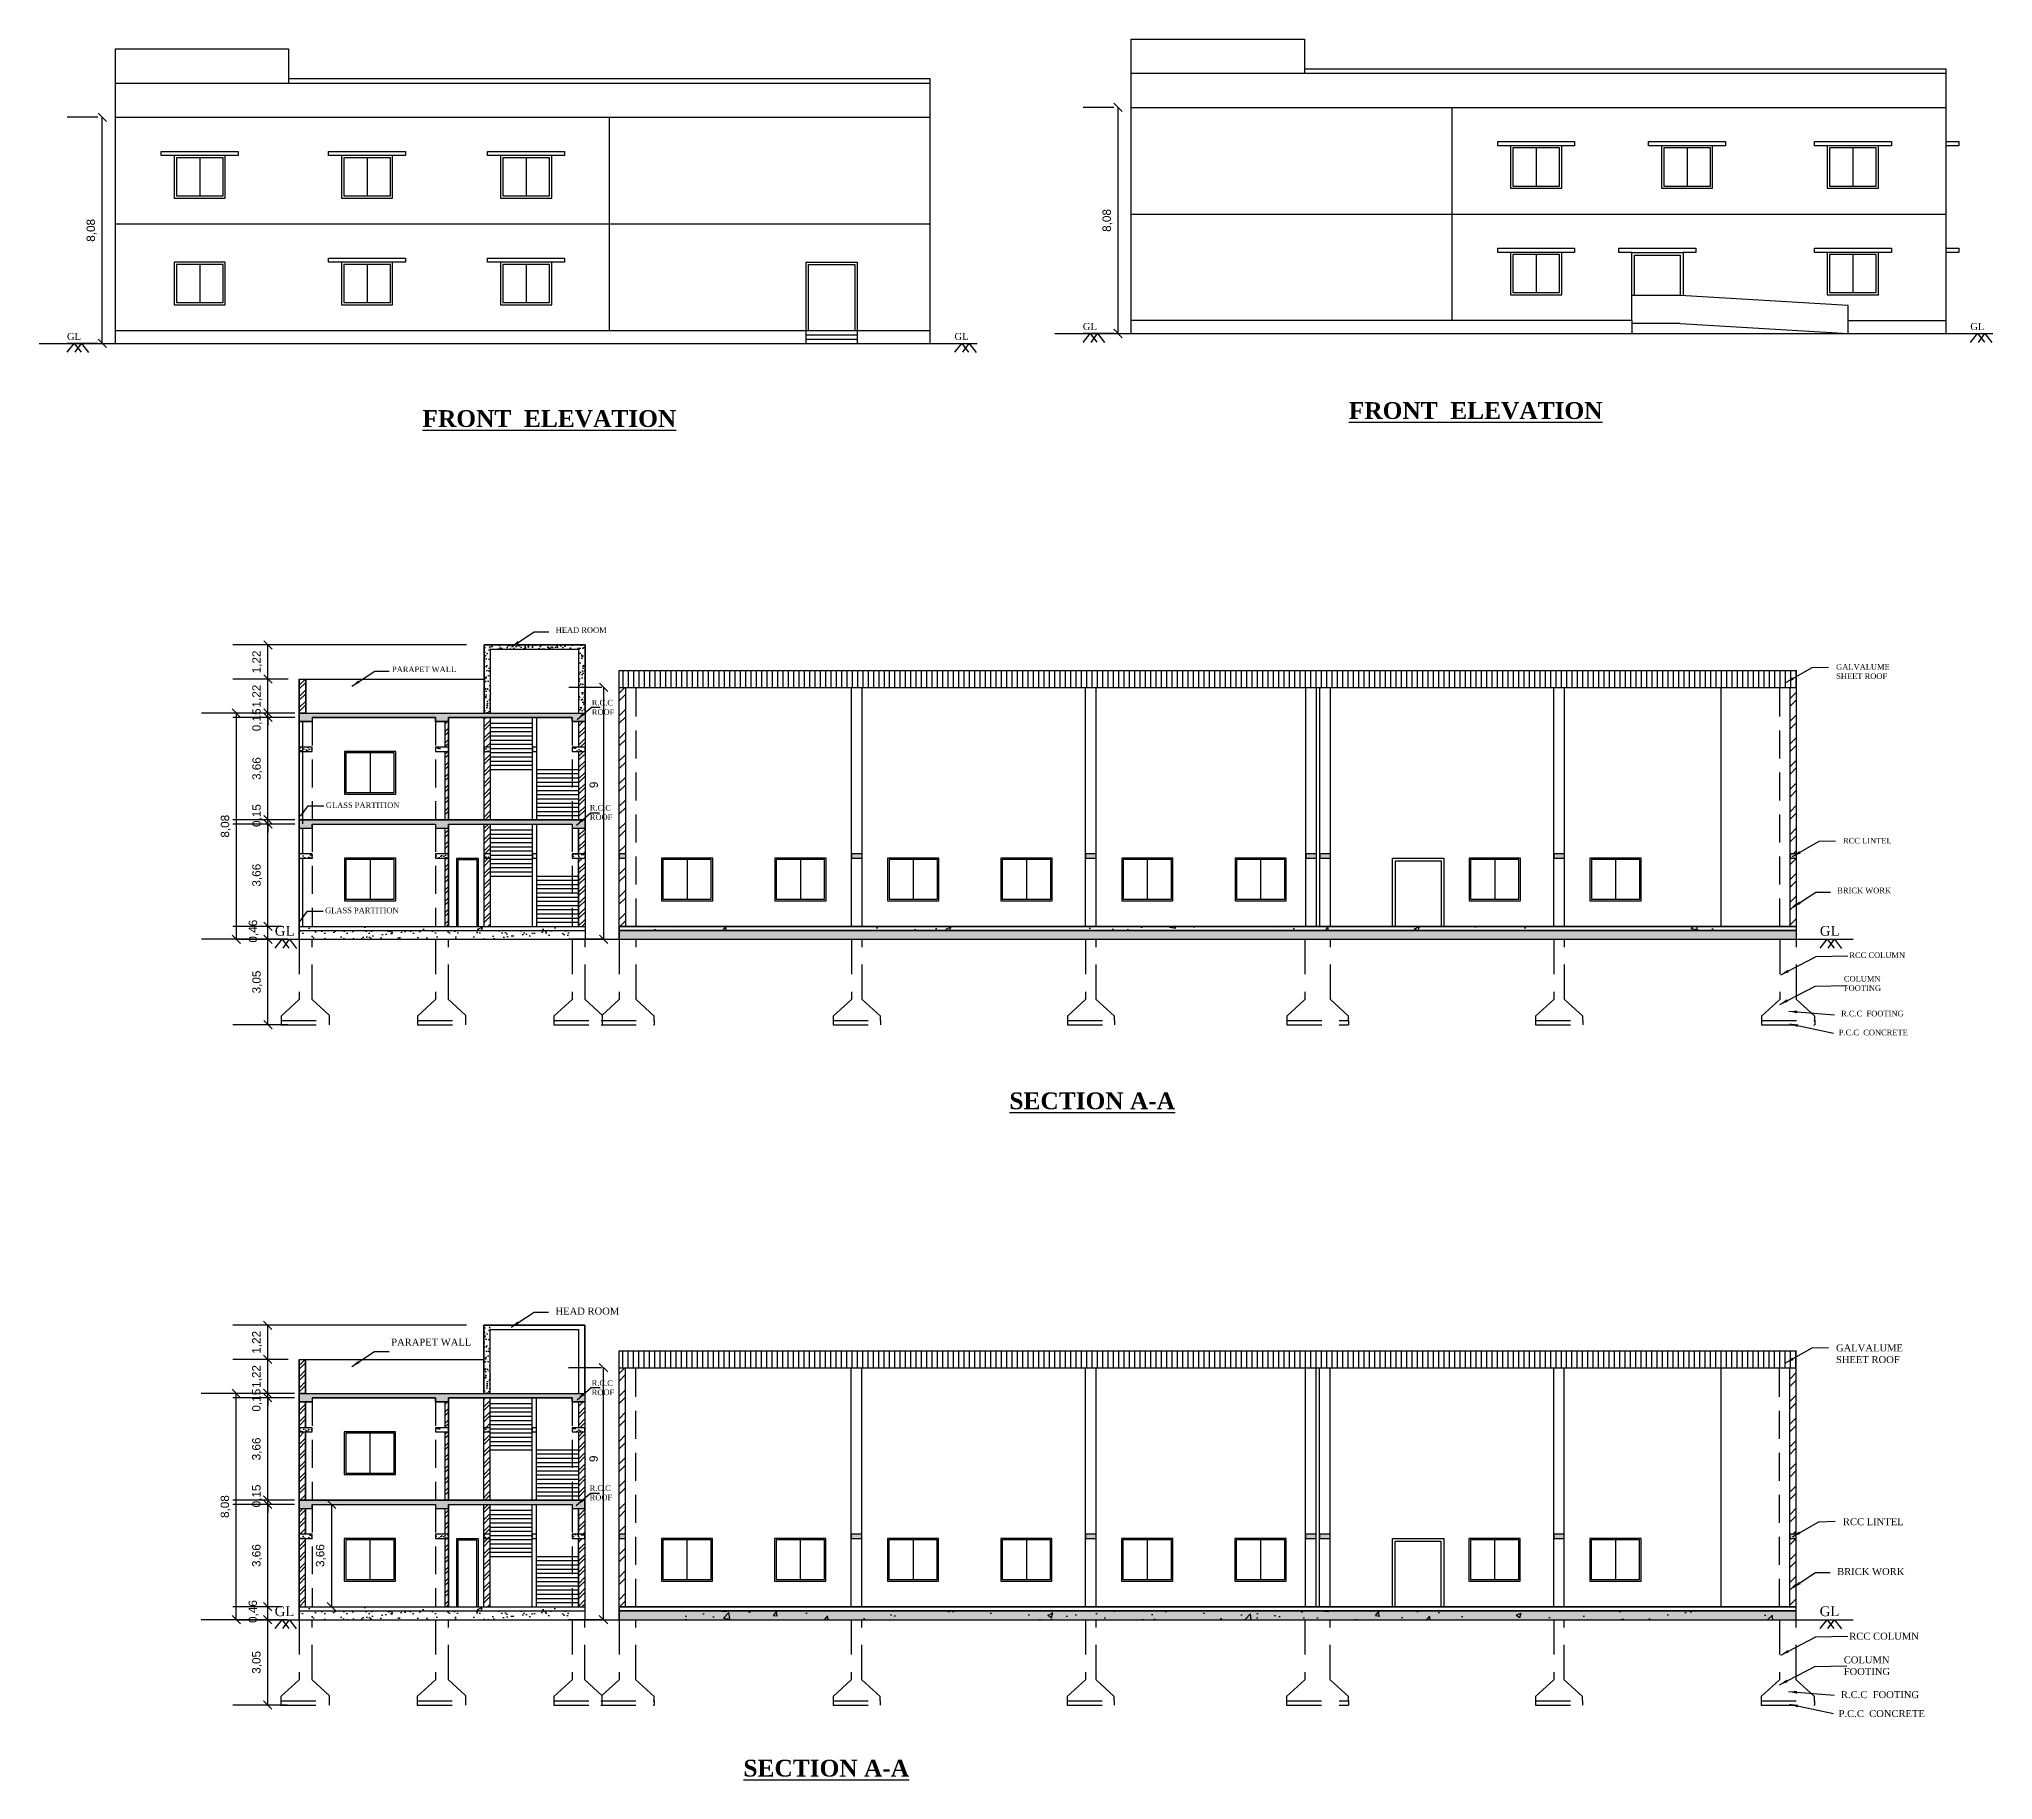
# Model space of a CAD drawing. Header units: metres. Extents: x 2063 to 2266, y 1708 to 2054.
# Drawn here: x 2165.9 to 2235.7, y 1943.6 to 2005.8 of the extents above; entities that cross this region are included whole.
import ezdxf

# ---------------------------------------------------------------- set-up
doc = ezdxf.new("R2010")
doc.units = ezdxf.units.M
doc.linetypes.add('HIDDEN', pattern=[0.375, 0.25, -0.125])
doc.linetypes.add('HIDDENX2', pattern=[0.75, 0.5, -0.25])
for name, color, linetype in [('BLK_1_HT_OF_BLDG', 5, 'Continuous'), ('BLK_1_PLINTH_HEIGHT', 7, 'Continuous'), ('BLK_2_HT_OF_BLDG', 5, 'Continuous'), ('BLK_2_PLINTH_HEIGHT', 7, 'Continuous')]:
    doc.layers.add(name, color=color, linetype=linetype)
doc.styles.add('CORPORATION', font='arial.ttf')
doc.styles.add('i', font='romantic.ttf')
doc.styles.get("Standard").update_dxf_attribs({"font": 'arial.ttf'})
doc.styles.add('TIMES NEW ROMAN', font='times.ttf')
doc.dimstyles.new('Dim-outter', dxfattribs={"dimtxt": 1, "dimasz": 1, "dimexe": 0, "dimexo": 0, "dimgap": 1, "dimtad": 1, "dimlfac": -1, "dimzin": 3, "dimdsep": 46, "dimtxsty": 'CORPORATION', "dimblk": 'ARCHTICK', "dimcen": 0.125, "dimclrd": 8, "dimclre": 8, "dimclrt": 256, "dimazin": 0, "dimtfac": 0.5, "dimtix": 1, "dimtmove": 2, "dimatfit": 3, "dimfxl": 0, "dimtolj": 1, "dimtzin": 0, "dimarcsym": 0})
doc.dimstyles.new('ISO-25', dxfattribs={"dimtxt": 2.5, "dimasz": 2.5, "dimexe": 1.25, "dimexo": 0.625, "dimtad": 1, "dimtxsty": 'Standard', "dimcen": 2.5, "dimadec": 0, "dimazin": 0, "dimtfac": 1, "dimtmove": 0, "dimatfit": 3, "dimfxl": 0, "dimarcsym": 0})
pattern_1 = [(50, (-3371.6884, 793.3599), (1.8218467, -0.15939086), [0.1905, -2.0955]), (355, (-3371.6884, 793.3599), (-0.3524342, 1.91056845), [0.1524, -1.67640584]), (100.451445, (-3371.5366, 793.3466), (1.46941247, 1.7511775), [0.1619001, -1.78090245]), (46.1842, (-3371.6884, 793.8679), (2.7107904, -0.4204233), [0.28575, -3.14325]), (96.63556, (-3371.4625, 793.8328), (2.3740413, 2.4742612), [0.2428502, -2.6713561]), (351.18415, (-3371.6884, 793.868), (2.3740413, 2.4742612), [0.2285997, -2.5145973]), (21, (-3371.4344, 793.7409), (1.5161439, -1.022652), [0.1905, -2.0955]), (326, (-3371.4344, 793.7409), (0.6180203, 1.84187966), [0.1524, -1.6764]), (71.451445, (-3371.308, 793.6556), (2.1341642, 0.8192277), [0.1619001, -1.7808994]), (37.5, (-3371.6884, 793.35986), (0.03088603, 0.84555039), [0, -1.65608, 0, -1.7018, 0, -1.68275]), (7.5, (-3371.6884, 793.3599), (0.66819663, 1.00180575), [0, -0.97028, 0, -1.61798, 0, -0.64135]), (327.5, (-3372.2548, 793.35986), (1.35590595, -0.05728744), [0, -0.635, 0, -1.9812, 0, -2.6289]), (317.5, (-3372.5088, 793.3599), (1.48129181, 0.2542649), [0, -0.8255, 0, -1.31572, 0, -1.8669])]
pattern_2 = [(37.5, (-3371.6884, 793.35986), (-0.016000313, 0.489413237), [0, -0.38608, 0, -0.4318, 0, -0.41275]), (7.5, (-3371.6884, 793.35986), (0.44952328, 0.7168251), [0, -0.20828, 0, -0.34798, 0, -0.13335]), (327.5, (-3372.00083, 793.35986), (0.79099237, 0.001437185), [0, -0.127, 0, -0.4572, 0, -0.5969]), (317.5, (-3372.0008, 793.35986), (0.76355645, 0.22292932), [0, -0.0635, 0, -0.29972, 0, -0.3429])]
pattern_3 = [(45, (-3371.6884, 793.35986), (-0.404111525, 0.404111525), []), (45, (-3371.419, 793.35986), (-0.404111525, 0.404111525), [])]
pattern_4 = [(45, (-3371.6884, 793.35986), (-0.202055763, 0.202055763), []), (45, (-3371.5537, 793.35986), (-0.202055763, 0.202055763), [])]
pattern_5 = [(50, (-3371.6884, 793.35986), (0.364369338, -0.031878171), [0.0381, -0.4191]), (355, (-3371.6884, 793.35986), (-0.070486843, 0.38211369), [0.03048, -0.335281168]), (100.451445, (-3371.65805, 793.3572), (0.293882494, 0.350235504), [0.032380018, -0.35618049]), (46.1842, (-3371.6884, 793.46146), (0.542158082, -0.084084656), [0.05715, -0.62865]), (96.635558, (-3371.64323, 793.45445), (0.47480827, 0.49485225), [0.048570046, -0.534271216]), (351.184151, (-3371.6884, 793.46146), (0.47480827, 0.49485225), [0.045719934, -0.502919464]), (21, (-3371.6376, 793.43606), (0.303228783, -0.204530396), [0.0381, -0.4191]), (326, (-3371.6376, 793.43606), (0.123604057, 0.368375932), [0.03048, -0.33528]), (71.451445, (-3371.61234, 793.419), (0.426832839, 0.163845538), [0.032380018, -0.356179875]), (37.5, (-3371.68841, 793.35986), (0.0061772065, 0.1691100777), [0, -0.331216, 0, -0.34036, 0, -0.33655]), (7.5, (-3371.68841, 793.35986), (0.133639325, 0.2003611496), [0, -0.194056, 0, -0.323596, 0, -0.12827]), (327.5, (-3371.8017, 793.35986), (0.2711811903, -0.011457488), [0, -0.127, 0, -0.39624, 0, -0.52578]), (317.5, (-3371.8525, 793.35986), (0.296258363, 0.050852982), [0, -0.1651, 0, -0.263144, 0, -0.37338])]
pattern_6 = [(50, (-3371.6825, 817.6689), (1.8218467, -0.15939086), [0.1905, -2.0955]), (355, (-3371.6825, 817.6689), (-0.3524342, 1.91056845), [0.1524, -1.67640584]), (100.451445, (-3371.5307, 817.6556), (1.46941247, 1.7511775), [0.1619001, -1.78090245]), (46.1842, (-3371.6825, 818.1769), (2.7107904, -0.4204233), [0.28575, -3.14325]), (96.63556, (-3371.4566, 818.1418), (2.3740413, 2.4742612), [0.2428502, -2.6713561]), (351.18415, (-3371.6825, 818.1769), (2.3740413, 2.4742612), [0.2285997, -2.5145973]), (21, (-3371.4285, 818.0499), (1.5161439, -1.022652), [0.1905, -2.0955]), (326, (-3371.4285, 818.0499), (0.6180203, 1.84187966), [0.1524, -1.6764]), (71.451445, (-3371.3022, 817.9646), (2.1341642, 0.8192277), [0.1619001, -1.7808994]), (37.5, (-3371.6825, 817.66886), (0.03088603, 0.84555039), [0, -1.65608, 0, -1.7018, 0, -1.68275]), (7.5, (-3371.6825, 817.6689), (0.66819663, 1.00180575), [0, -0.97028, 0, -1.61798, 0, -0.64135]), (327.5, (-3372.2489, 817.66886), (1.35590595, -0.05728744), [0, -0.635, 0, -1.9812, 0, -2.6289]), (317.5, (-3372.5029, 817.6689), (1.48129181, 0.2542649), [0, -0.8255, 0, -1.31572, 0, -1.8669])]
pattern_7 = [(37.5, (-3371.6825, 817.66886), (-0.016000313, 0.489413237), [0, -0.38608, 0, -0.4318, 0, -0.41275]), (7.5, (-3371.6825, 817.66886), (0.44952328, 0.7168251), [0, -0.20828, 0, -0.34798, 0, -0.13335]), (327.5, (-3371.99492, 817.66886), (0.79099237, 0.001437185), [0, -0.127, 0, -0.4572, 0, -0.5969]), (317.5, (-3371.9949, 817.66886), (0.76355645, 0.22292932), [0, -0.0635, 0, -0.29972, 0, -0.3429])]
pattern_8 = [(45, (-3371.6825, 817.66886), (-0.404111525, 0.404111525), []), (45, (-3371.4131, 817.66886), (-0.404111525, 0.404111525), [])]
pattern_9 = [(45, (-3371.6825, 817.66886), (-0.202055763, 0.202055763), []), (45, (-3371.5478, 817.66886), (-0.202055763, 0.202055763), [])]
pattern_10 = [(50, (-3371.6825, 817.66886), (0.364369338, -0.031878171), [0.0381, -0.4191]), (355, (-3371.6825, 817.66886), (-0.070486843, 0.38211369), [0.03048, -0.335281168]), (100.451445, (-3371.65214, 817.6662), (0.293882494, 0.350235504), [0.032380018, -0.35618049]), (46.1842, (-3371.6825, 817.77046), (0.542158082, -0.084084656), [0.05715, -0.62865]), (96.635558, (-3371.6373, 817.76345), (0.47480827, 0.49485225), [0.048570046, -0.534271216]), (351.184151, (-3371.6825, 817.77046), (0.47480827, 0.49485225), [0.045719934, -0.502919464]), (21, (-3371.6317, 817.74506), (0.303228783, -0.204530396), [0.0381, -0.4191]), (326, (-3371.6317, 817.74506), (0.123604057, 0.368375932), [0.03048, -0.33528]), (71.451445, (-3371.60643, 817.728), (0.426832839, 0.163845538), [0.032380018, -0.356179875]), (37.5, (-3371.6825, 817.66886), (0.0061772065, 0.1691100777), [0, -0.331216, 0, -0.34036, 0, -0.33655]), (7.5, (-3371.6825, 817.66886), (0.133639325, 0.2003611496), [0, -0.194056, 0, -0.323596, 0, -0.12827]), (327.5, (-3371.79579, 817.66886), (0.2711811903, -0.011457488), [0, -0.127, 0, -0.39624, 0, -0.52578]), (317.5, (-3371.84659, 817.66886), (0.296258363, 0.050852982), [0, -0.1651, 0, -0.263144, 0, -0.37338])]

msp = doc.modelspace()

# ---------------------------------------------------------------- texts
at = {"ltscale": 0.2, "attachment_point": 7, "style": 'TIMES NEW ROMAN'}
for insert, char_height in [((2166.858, 1995.058, 4.236), 0.25), ((2198.565, 1995.058, 4.236), 0.25), ((2203.154, 1995.412, 1.115), 0.25), ((2234.861, 1995.412, 1.115), 0.25), ((2174.285, 1973.766, 4.236), 0.35), ((2229.486, 1973.766, 4.236), 0.35), ((2174.279, 1949.457, 14.118), 0.35), ((2229.48, 1949.457, 14.118), 0.35)]:
    msp.add_mtext_dynamic_manual_height_columns('GL', width=0.92212, gutter_width=1.466, heights=[0], dxfattribs=dict(at, insert=insert, char_height=char_height))
at = {"char_height": 0.6, "attachment_point": 1, "style": 'TIMES NEW ROMAN'}
for s, insert in [('{\\fTimes New Roman|b1|i0|c0|p18;\\W9.44185;\\L  \\W1;FRONT  ELEVATION}', (2175.283, 1992.552, -9.883)), ('{\\fTimes New Roman|b1|i0|c0|p18;\\W9.44185;\\L  \\W1;FRONT  ELEVATION}', (2208.378, 1992.838, -9.883)), ('{\\fTimes New Roman|b1|i0|c0|p18;\\W8.62106;\\L   \\W1;SECTION A-A}', (2194.671, 1968.174, -9.883)), ('{\\fTimes New Roman|b1|i0|c0|p18;\\W8.62106;\\L   \\W1;SECTION A-A}', (2185.168, 1944.33, -9.883))]:
    msp.add_mtext_dynamic_manual_height_columns(s, width=17.22221, gutter_width=1, heights=[0], dxfattribs=dict(at, insert=insert))
at = {"attachment_point": 1, "style": 'i'}
for s, insert, char_height, width in [('HEAD ROOM', (2184.32, 1984.794), 0.2, 2.73744), ('PARAPET WALL', (2178.47, 1983.391), 0.2, 2.73744), ('GALVALUME SHEET ROOF', (2230.068, 1983.48), 0.2, 2.73744), ('R.C.C \\PROOF', (2185.61, 1982.2), 0.2, 2.73744), ('GLASS PARTITION', (2176.108, 1978.537, -19.765), 0.2, 2.73744), ('R.C.C \\PROOF', (2185.539, 1978.444), 0.2, 0.59043), ('RCC LINTEL', (2230.313, 1977.27), 0.2, 2.73744), ('BRICK WORK', (2230.108, 1975.489), 0.2, 2.73744), ('GLASS PARTITION', (2176.081, 1974.777, -19.765), 0.2, 2.73744), ('RCC COLUMN', (2230.541, 1973.179), 0.2, 2.73744), ('COLUMN\\PFOOTING ', (2230.344, 1972.335, 4.236), 0.2, 2.73744), ('R.C.C  FOOTING', (2230.245, 1971.092), 0.2, 2.73744), ('P.C.C  CONCRETE', (2230.162, 1970.415, 4.236), 0.2, 2.73744), ('HEAD ROOM', (2184.314, 1960.485, 9.883), 0.25, 2.43038), ('PARAPET WALL', (2178.441, 1959.378, 9.883), 0.25, 2.73744), ('GALVALUME SHEET ROOF', (2230.062, 1959.171, 9.883), 0.25, 2.43038), ('R.C.C \\PROOF', (2185.605, 1957.891, 9.883), 0.2, 0.86884), ('R.C.C \\PROOF', (2185.533, 1954.135, 9.883), 0.2, 0.59043), ('RCC LINTEL', (2230.307, 1952.961, 9.883), 0.25, 2.43038), ('BRICK WORK', (2230.102, 1951.18, 9.883), 0.25, 2.43038), ('RCC COLUMN', (2230.535, 1948.87, 9.883), 0.25, 2.43038), ('COLUMN\\PFOOTING ', (2230.338, 1948.026, 14.118), 0.25, 1.61862), ('R.C.C  FOOTING', (2230.239, 1946.783, 9.883), 0.25, 3.02316), ('P.C.C  CONCRETE', (2230.156, 1946.106, 14.118), 0.25, 3.27498)]:
    msp.add_mtext(s, dxfattribs=dict(at, insert=insert, char_height=char_height, width=width))

# ---------------------------------------------------------------- blocks, each defined once
blk = doc.blocks.new('_ArchTick')
at = {"color": 0, "linetype": 'ByBlock', "const_width": 0.15}
blk.add_lwpolyline([(-0.5, -0.5), (0.5, 0.5)], dxfattribs=at)
blk = doc.blocks.new('_Oblique')
at = {"color": 0, "linetype": 'ByBlock', "lineweight": -2}
blk.add_line((-0.5, -0.5), (0.5, 0.5), dxfattribs=at)
blk = doc.blocks.new('*D227')
at = {"color": 0, "lineweight": -2}
for p, q in [((2174.739, 1949.336), (2172.782, 1949.336)), ((2174.032, 1946.286), (2174.032, 1949.336)), ((2174.739, 1946.286), (2172.782, 1946.286))]:
    blk.add_line(p, q, dxfattribs=at)
at = {"layer": 'Defpoints', "color": 0}
for p in [(2174.032, 1949.336), (2175.364, 1949.336), (2175.364, 1946.286, -5.305)]:
    blk.add_point(p, dxfattribs=at)
at = {"color": 0, "lineweight": -2, "xscale": 0.3, "yscale": 0.3, "zscale": 0.3}
for p, rotation in [((2174.032, 1949.336), 90), ((2174.032, 1946.286), 270)]:
    blk.add_blockref('_Oblique', p, dxfattribs=dict(at, rotation=rotation))
at = {"color": 0, "insert": (2173.652, 1947.811), "char_height": 0.3, "attachment_point": 5, "rotation": 90}
blk.add_mtext('3,05', dxfattribs=at)
blk = doc.blocks.new('*D228')
at = {"layer": 'BLK_2_PLINTH_HEIGHT', "color": 0, "lineweight": -2}
for p, q in [((2174.529, 1949.796), (2172.782, 1949.796)), ((2174.032, 1949.336), (2174.032, 1949.796)), ((2174.739, 1949.336), (2172.782, 1949.336))]:
    blk.add_line(p, q, dxfattribs=at)
at = {"layer": 'Defpoints', "color": 0}
for p in [(2174.032, 1949.796), (2175.154, 1949.796), (2175.364, 1949.336)]:
    blk.add_point(p, dxfattribs=at)
at = {"layer": 'BLK_2_PLINTH_HEIGHT', "color": 0, "lineweight": -2, "xscale": 0.3, "yscale": 0.3, "zscale": 0.3}
for p, rotation in [((2174.032, 1949.796), 90), ((2174.032, 1949.336), 270)]:
    blk.add_blockref('_Oblique', p, dxfattribs=dict(at, rotation=rotation))
at = {"layer": 'BLK_2_PLINTH_HEIGHT', "color": 0, "insert": (2173.524, 1949.626), "char_height": 0.3, "attachment_point": 5, "rotation": 90}
blk.add_mtext('0,46', dxfattribs=at)
blk = doc.blocks.new('*D229')
at = {"color": 0, "lineweight": -2}
for p, q in [((2174.989, 1953.456), (2172.782, 1953.456)), ((2174.032, 1949.796), (2174.032, 1953.456)), ((2174.529, 1949.796), (2172.782, 1949.796))]:
    blk.add_line(p, q, dxfattribs=at)
at = {"layer": 'Defpoints', "color": 0}
for p in [(2174.032, 1953.456), (2175.614, 1953.456), (2175.154, 1949.796)]:
    blk.add_point(p, dxfattribs=at)
at = {"color": 0, "lineweight": -2, "xscale": 0.3, "yscale": 0.3, "zscale": 0.3}
for p, rotation in [((2174.032, 1953.456), 90), ((2174.032, 1949.796), 270)]:
    blk.add_blockref('_Oblique', p, dxfattribs=dict(at, rotation=rotation))
at = {"color": 0, "insert": (2173.652, 1951.626), "char_height": 0.3, "attachment_point": 5, "rotation": 90}
blk.add_mtext('3,66', dxfattribs=at)
blk = doc.blocks.new('*D230')
at = {"color": 0, "lineweight": -2}
for p, q in [((2174.032, 1953.606), (2174.032, 1953.906)), ((2174.989, 1953.606), (2172.782, 1953.606)), ((2174.989, 1953.456), (2172.782, 1953.456)), ((2174.032, 1953.456), (2174.032, 1953.606)), ((2174.032, 1953.456), (2174.032, 1953.156))]:
    blk.add_line(p, q, dxfattribs=at)
at = {"layer": 'Defpoints', "color": 0}
for p in [(2174.032, 1953.606), (2175.614, 1953.606), (2175.614, 1953.456)]:
    blk.add_point(p, dxfattribs=at)
at = {"color": 0, "lineweight": -2, "xscale": 0.3, "yscale": 0.3, "zscale": 0.3}
for p, rotation in [((2174.032, 1953.606), 270), ((2174.032, 1953.456), 90)]:
    blk.add_blockref('_Oblique', p, dxfattribs=dict(at, rotation=rotation))
at = {"color": 0, "insert": (2173.652, 1953.756), "char_height": 0.3, "attachment_point": 5, "rotation": 90}
blk.add_mtext('0,15', dxfattribs=at)
blk = doc.blocks.new('*D231')
at = {"color": 0, "lineweight": -2}
for p, q in [((2174.989, 1957.266), (2172.782, 1957.266)), ((2174.032, 1953.606), (2174.032, 1957.266)), ((2174.989, 1953.606), (2172.782, 1953.606))]:
    blk.add_line(p, q, dxfattribs=at)
at = {"layer": 'Defpoints', "color": 0}
for p in [(2174.032, 1957.266), (2175.614, 1957.266), (2175.614, 1953.606)]:
    blk.add_point(p, dxfattribs=at)
at = {"color": 0, "lineweight": -2, "xscale": 0.3, "yscale": 0.3, "zscale": 0.3}
for p, rotation in [((2174.032, 1957.266), 90), ((2174.032, 1953.606), 270)]:
    blk.add_blockref('_Oblique', p, dxfattribs=dict(at, rotation=rotation))
at = {"color": 0, "insert": (2173.652, 1955.436), "char_height": 0.3, "attachment_point": 5, "rotation": 90}
blk.add_mtext('3,66', dxfattribs=at)
blk = doc.blocks.new('*D232')
at = {"color": 0, "lineweight": -2}
for p, q in [((2174.989, 1957.416), (2172.782, 1957.416)), ((2174.032, 1957.416), (2174.032, 1957.716)), ((2174.032, 1957.266), (2174.032, 1957.416)), ((2174.989, 1957.266), (2172.782, 1957.266)), ((2174.032, 1957.266), (2174.032, 1956.966))]:
    blk.add_line(p, q, dxfattribs=at)
at = {"layer": 'Defpoints', "color": 0}
for p in [(2174.032, 1957.416), (2175.614, 1957.416, 19.765), (2175.614, 1957.266)]:
    blk.add_point(p, dxfattribs=at)
at = {"color": 0, "lineweight": -2, "xscale": 0.3, "yscale": 0.3, "zscale": 0.3}
for p, rotation in [((2174.032, 1957.416), 270), ((2174.032, 1957.266), 90)]:
    blk.add_blockref('_Oblique', p, dxfattribs=dict(at, rotation=rotation))
at = {"color": 0, "insert": (2173.652, 1957.177), "char_height": 0.3, "attachment_point": 5, "rotation": 90}
blk.add_mtext('0,15', dxfattribs=at)
blk = doc.blocks.new('*D233')
at = {"color": 0, "lineweight": -2}
for p, q in [((2174.759, 1958.636), (2172.782, 1958.636)), ((2174.032, 1957.416), (2174.032, 1958.636)), ((2174.989, 1957.416), (2172.782, 1957.416))]:
    blk.add_line(p, q, dxfattribs=at)
at = {"layer": 'Defpoints', "color": 0}
for p in [(2174.032, 1958.636), (2175.384, 1958.636), (2175.614, 1957.416, 19.765)]:
    blk.add_point(p, dxfattribs=at)
at = {"color": 0, "lineweight": -2, "xscale": 0.3, "yscale": 0.3, "zscale": 0.3}
for p, rotation in [((2174.032, 1958.636), 90), ((2174.032, 1957.416), 270)]:
    blk.add_blockref('_Oblique', p, dxfattribs=dict(at, rotation=rotation))
at = {"color": 0, "insert": (2173.652, 1958.026), "char_height": 0.3, "attachment_point": 5, "rotation": 90}
blk.add_mtext('1,22', dxfattribs=at)
blk = doc.blocks.new('*D234')
at = {"color": 0, "lineweight": -2}
for p, q in [((2181.129, 1959.856), (2172.782, 1959.856)), ((2174.032, 1958.636), (2174.032, 1959.856)), ((2174.759, 1958.636), (2172.782, 1958.636))]:
    blk.add_line(p, q, dxfattribs=at)
at = {"layer": 'Defpoints', "color": 0}
for p in [(2174.032, 1959.856), (2181.754, 1959.856), (2175.384, 1958.636)]:
    blk.add_point(p, dxfattribs=at)
at = {"color": 0, "lineweight": -2, "xscale": 0.3, "yscale": 0.3, "zscale": 0.3}
for p, rotation in [((2174.032, 1959.856), 90), ((2174.032, 1958.636), 270)]:
    blk.add_blockref('_Oblique', p, dxfattribs=dict(at, rotation=rotation))
at = {"color": 0, "insert": (2173.652, 1959.246), "char_height": 0.3, "attachment_point": 5, "rotation": 90}
blk.add_mtext('1,22', dxfattribs=at)
blk = doc.blocks.new('*D235')
at = {"color": 0, "lineweight": -2}
for p, q in [((2174.529, 1957.416), (2171.657, 1957.416)), ((2172.907, 1949.336), (2172.907, 1957.416)), ((2174.529, 1949.336), (2171.657, 1949.336))]:
    blk.add_line(p, q, dxfattribs=at)
at = {"layer": 'Defpoints', "color": 0}
for p in [(2172.907, 1957.416), (2175.154, 1957.416), (2175.154, 1949.336)]:
    blk.add_point(p, dxfattribs=at)
at = {"color": 0, "lineweight": -2, "xscale": 0.3, "yscale": 0.3, "zscale": 0.3}
for p, rotation in [((2172.907, 1957.416), 90), ((2172.907, 1949.336), 270)]:
    blk.add_blockref('_Oblique', p, dxfattribs=dict(at, rotation=rotation))
at = {"color": 0, "insert": (2172.526, 1953.376), "char_height": 0.3, "attachment_point": 5, "rotation": 90}
blk.add_mtext('8,08', dxfattribs=at)
blk = doc.blocks.new('*D236')
at = {"layer": 'BLK_2_HT_OF_BLDG', "color": 0, "lineweight": -2}
for p, q in [((2185.959, 1958.336), (2184.778, 1958.336)), ((2186.028, 1949.336), (2186.028, 1958.336)), ((2185.959, 1949.336), (2184.778, 1949.336))]:
    blk.add_line(p, q, dxfattribs=at)
at = {"layer": 'Defpoints', "color": 0}
for p in [(2186.028, 1958.336), (2186.584, 1958.336), (2186.584, 1949.336, 9.883)]:
    blk.add_point(p, dxfattribs=at)
at = {"layer": 'BLK_2_HT_OF_BLDG', "color": 0, "lineweight": -2, "xscale": 0.3, "yscale": 0.3, "zscale": 0.3}
for p, rotation in [((2186.028, 1958.336), 90), ((2186.028, 1949.336), 270)]:
    blk.add_blockref('_Oblique', p, dxfattribs=dict(at, rotation=rotation))
at = {"layer": 'BLK_2_HT_OF_BLDG', "color": 0, "insert": (2185.675, 1955.083), "char_height": 0.3, "attachment_point": 5, "rotation": 90}
blk.add_mtext('9', dxfattribs=at)
blk = doc.blocks.new('*D243')
at = {"color": 0, "lineweight": -2}
for p, q in [((2174.745, 1973.645), (2172.788, 1973.645)), ((2174.038, 1970.595), (2174.038, 1973.645)), ((2174.745, 1970.595), (2172.788, 1970.595))]:
    blk.add_line(p, q, dxfattribs=at)
at = {"layer": 'Defpoints', "color": 0}
for p in [(2174.038, 1973.645), (2175.37, 1973.645), (2175.37, 1970.595, -5.305)]:
    blk.add_point(p, dxfattribs=at)
at = {"color": 0, "lineweight": -2, "xscale": 0.3, "yscale": 0.3, "zscale": 0.3}
for p, rotation in [((2174.038, 1973.645), 90), ((2174.038, 1970.595), 270)]:
    blk.add_blockref('_Oblique', p, dxfattribs=dict(at, rotation=rotation))
at = {"color": 0, "insert": (2173.658, 1972.12), "char_height": 0.3, "attachment_point": 5, "rotation": 90}
blk.add_mtext('3,05', dxfattribs=at)
blk = doc.blocks.new('*D244')
at = {"layer": 'BLK_1_PLINTH_HEIGHT', "color": 0, "lineweight": -2}
for p, q in [((2174.535, 1974.105), (2172.788, 1974.105)), ((2174.745, 1973.645), (2172.788, 1973.645)), ((2174.038, 1973.645), (2174.038, 1974.105))]:
    blk.add_line(p, q, dxfattribs=at)
at = {"layer": 'Defpoints', "color": 0}
for p in [(2174.038, 1974.105), (2175.16, 1974.105), (2175.37, 1973.645)]:
    blk.add_point(p, dxfattribs=at)
at = {"layer": 'BLK_1_PLINTH_HEIGHT', "color": 0, "lineweight": -2, "xscale": 0.3, "yscale": 0.3, "zscale": 0.3}
for p, rotation in [((2174.038, 1974.105), 90), ((2174.038, 1973.645), 270)]:
    blk.add_blockref('_Oblique', p, dxfattribs=dict(at, rotation=rotation))
at = {"layer": 'BLK_1_PLINTH_HEIGHT', "color": 0, "insert": (2173.53, 1973.935), "char_height": 0.3, "attachment_point": 5, "rotation": 90}
blk.add_mtext('0,46', dxfattribs=at)
blk = doc.blocks.new('*D245')
at = {"color": 0, "lineweight": -2}
for p, q in [((2174.995, 1977.765), (2172.788, 1977.765)), ((2174.038, 1974.105), (2174.038, 1977.765)), ((2174.535, 1974.105), (2172.788, 1974.105))]:
    blk.add_line(p, q, dxfattribs=at)
at = {"layer": 'Defpoints', "color": 0}
for p in [(2174.038, 1977.765), (2175.62, 1977.765), (2175.16, 1974.105)]:
    blk.add_point(p, dxfattribs=at)
at = {"color": 0, "lineweight": -2, "xscale": 0.3, "yscale": 0.3, "zscale": 0.3}
for p, rotation in [((2174.038, 1977.765), 90), ((2174.038, 1974.105), 270)]:
    blk.add_blockref('_Oblique', p, dxfattribs=dict(at, rotation=rotation))
at = {"color": 0, "insert": (2173.658, 1975.935), "char_height": 0.3, "attachment_point": 5, "rotation": 90}
blk.add_mtext('3,66', dxfattribs=at)
blk = doc.blocks.new('*D246')
at = {"color": 0, "lineweight": -2}
for p, q in [((2174.995, 1977.915), (2172.788, 1977.915)), ((2174.995, 1977.765), (2172.788, 1977.765)), ((2174.038, 1977.915), (2174.038, 1978.215)), ((2174.038, 1977.765), (2174.038, 1977.915)), ((2174.038, 1977.765), (2174.038, 1977.465))]:
    blk.add_line(p, q, dxfattribs=at)
at = {"layer": 'Defpoints', "color": 0}
for p in [(2174.038, 1977.915), (2175.62, 1977.915), (2175.62, 1977.765)]:
    blk.add_point(p, dxfattribs=at)
at = {"color": 0, "lineweight": -2, "xscale": 0.3, "yscale": 0.3, "zscale": 0.3}
for p, rotation in [((2174.038, 1977.915), 270), ((2174.038, 1977.765), 90)]:
    blk.add_blockref('_Oblique', p, dxfattribs=dict(at, rotation=rotation))
at = {"color": 0, "insert": (2173.658, 1978.065), "char_height": 0.3, "attachment_point": 5, "rotation": 90}
blk.add_mtext('0,15', dxfattribs=at)
blk = doc.blocks.new('*D247')
at = {"color": 0, "lineweight": -2}
for p, q in [((2174.995, 1981.575), (2172.788, 1981.575)), ((2174.038, 1977.915), (2174.038, 1981.575)), ((2174.995, 1977.915), (2172.788, 1977.915))]:
    blk.add_line(p, q, dxfattribs=at)
at = {"layer": 'Defpoints', "color": 0}
for p in [(2174.038, 1981.575), (2175.62, 1981.575), (2175.62, 1977.915)]:
    blk.add_point(p, dxfattribs=at)
at = {"color": 0, "lineweight": -2, "xscale": 0.3, "yscale": 0.3, "zscale": 0.3}
for p, rotation in [((2174.038, 1981.575), 90), ((2174.038, 1977.915), 270)]:
    blk.add_blockref('_Oblique', p, dxfattribs=dict(at, rotation=rotation))
at = {"color": 0, "insert": (2173.658, 1979.745), "char_height": 0.3, "attachment_point": 5, "rotation": 90}
blk.add_mtext('3,66', dxfattribs=at)
blk = doc.blocks.new('*D248')
at = {"color": 0, "lineweight": -2}
for p, q in [((2174.038, 1981.725), (2174.038, 1982.025)), ((2174.995, 1981.725), (2172.788, 1981.725)), ((2174.995, 1981.575), (2172.788, 1981.575)), ((2174.038, 1981.575), (2174.038, 1981.725)), ((2174.038, 1981.575), (2174.038, 1981.275))]:
    blk.add_line(p, q, dxfattribs=at)
at = {"layer": 'Defpoints', "color": 0}
for p in [(2174.038, 1981.725), (2175.62, 1981.725, 19.765), (2175.62, 1981.575)]:
    blk.add_point(p, dxfattribs=at)
at = {"color": 0, "lineweight": -2, "xscale": 0.3, "yscale": 0.3, "zscale": 0.3}
for p, rotation in [((2174.038, 1981.725), 270), ((2174.038, 1981.575), 90)]:
    blk.add_blockref('_Oblique', p, dxfattribs=dict(at, rotation=rotation))
at = {"color": 0, "insert": (2173.658, 1981.486), "char_height": 0.3, "attachment_point": 5, "rotation": 90}
blk.add_mtext('0,15', dxfattribs=at)
blk = doc.blocks.new('*D249')
at = {"color": 0, "lineweight": -2}
for p, q in [((2174.765, 1982.945), (2172.788, 1982.945)), ((2174.038, 1981.725), (2174.038, 1982.945)), ((2174.995, 1981.725), (2172.788, 1981.725))]:
    blk.add_line(p, q, dxfattribs=at)
at = {"layer": 'Defpoints', "color": 0}
for p in [(2174.038, 1982.945), (2175.39, 1982.945), (2175.62, 1981.725, 19.765)]:
    blk.add_point(p, dxfattribs=at)
at = {"color": 0, "lineweight": -2, "xscale": 0.3, "yscale": 0.3, "zscale": 0.3}
for p, rotation in [((2174.038, 1982.945), 90), ((2174.038, 1981.725), 270)]:
    blk.add_blockref('_Oblique', p, dxfattribs=dict(at, rotation=rotation))
at = {"color": 0, "insert": (2173.658, 1982.335), "char_height": 0.3, "attachment_point": 5, "rotation": 90}
blk.add_mtext('1,22', dxfattribs=at)
blk = doc.blocks.new('*D250')
at = {"color": 0, "lineweight": -2}
for p, q in [((2181.135, 1984.165), (2172.788, 1984.165)), ((2174.038, 1982.945), (2174.038, 1984.165)), ((2174.765, 1982.945), (2172.788, 1982.945))]:
    blk.add_line(p, q, dxfattribs=at)
at = {"layer": 'Defpoints', "color": 0}
for p in [(2174.038, 1984.165), (2181.76, 1984.165), (2175.39, 1982.945)]:
    blk.add_point(p, dxfattribs=at)
at = {"color": 0, "lineweight": -2, "xscale": 0.3, "yscale": 0.3, "zscale": 0.3}
for p, rotation in [((2174.038, 1984.165), 90), ((2174.038, 1982.945), 270)]:
    blk.add_blockref('_Oblique', p, dxfattribs=dict(at, rotation=rotation))
at = {"color": 0, "insert": (2173.658, 1983.555), "char_height": 0.3, "attachment_point": 5, "rotation": 90}
blk.add_mtext('1,22', dxfattribs=at)
blk = doc.blocks.new('*D251')
at = {"color": 0, "lineweight": -2}
for p, q in [((2174.535, 1981.725), (2171.663, 1981.725)), ((2172.913, 1973.645), (2172.913, 1981.725)), ((2174.535, 1973.645), (2171.663, 1973.645))]:
    blk.add_line(p, q, dxfattribs=at)
at = {"layer": 'Defpoints', "color": 0}
for p in [(2172.913, 1981.725), (2175.16, 1981.725), (2175.16, 1973.645)]:
    blk.add_point(p, dxfattribs=at)
at = {"color": 0, "lineweight": -2, "xscale": 0.3, "yscale": 0.3, "zscale": 0.3}
for p, rotation in [((2172.913, 1981.725), 90), ((2172.913, 1973.645), 270)]:
    blk.add_blockref('_Oblique', p, dxfattribs=dict(at, rotation=rotation))
at = {"color": 0, "insert": (2172.532, 1977.685), "char_height": 0.3, "attachment_point": 5, "rotation": 90}
blk.add_mtext('8,08', dxfattribs=at)
blk = doc.blocks.new('*D252')
at = {"layer": 'BLK_1_HT_OF_BLDG', "color": 0, "lineweight": -2}
for p, q in [((2185.965, 1982.645), (2184.784, 1982.645)), ((2186.034, 1973.645), (2186.034, 1982.645)), ((2185.965, 1973.645), (2184.784, 1973.645))]:
    blk.add_line(p, q, dxfattribs=at)
at = {"layer": 'Defpoints', "color": 0}
for p in [(2186.034, 1982.645), (2186.59, 1982.645), (2186.59, 1973.645, 9.883)]:
    blk.add_point(p, dxfattribs=at)
at = {"layer": 'BLK_1_HT_OF_BLDG', "color": 0, "lineweight": -2, "xscale": 0.3, "yscale": 0.3, "zscale": 0.3}
for p, rotation in [((2186.034, 1982.645), 90), ((2186.034, 1973.645), 270)]:
    blk.add_blockref('_Oblique', p, dxfattribs=dict(at, rotation=rotation))
at = {"layer": 'BLK_1_HT_OF_BLDG', "color": 0, "insert": (2185.681, 1979.163), "char_height": 0.3, "attachment_point": 5, "rotation": 90}
blk.add_mtext('9', dxfattribs=at)
blk = doc.blocks.new('*D68')
at = {"color": 0, "lineweight": -2}
for p, q in [((2167.962, 2003.016), (2166.868, 2003.016)), ((2168.118, 1994.936), (2168.118, 2003.016)), ((2167.962, 1994.936), (2166.868, 1994.936))]:
    blk.add_line(p, q, dxfattribs=at)
at = {"layer": 'Defpoints', "color": 0}
for p in [(2168.118, 2003.016), (2168.587, 2003.016), (2168.587, 1994.936)]:
    blk.add_point(p, dxfattribs=at)
at = {"color": 0, "lineweight": -2, "xscale": 0.3, "yscale": 0.3, "zscale": 0.3}
for p, rotation in [((2168.118, 2003.016), 90), ((2168.118, 1994.936), 270)]:
    blk.add_blockref('_Oblique', p, dxfattribs=dict(at, rotation=rotation))
at = {"color": 0, "insert": (2167.737, 1998.976), "char_height": 0.3, "attachment_point": 5, "rotation": 90}
blk.add_mtext('8,08', dxfattribs=at)
blk = doc.blocks.new('*D69')
at = {"color": 0, "lineweight": -2}
for p, q in [((2204.258, 2003.37), (2203.164, 2003.37)), ((2204.414, 1995.29), (2204.414, 2003.37)), ((2204.258, 1995.29), (2203.164, 1995.29))]:
    blk.add_line(p, q, dxfattribs=at)
at = {"layer": 'Defpoints', "color": 0}
for p in [(2204.414, 2003.37), (2204.883, 2003.37), (2204.883, 1995.29)]:
    blk.add_point(p, dxfattribs=at)
at = {"color": 0, "lineweight": -2, "xscale": 0.3, "yscale": 0.3, "zscale": 0.3}
for p, rotation in [((2204.414, 2003.37), 90), ((2204.414, 1995.29), 270)]:
    blk.add_blockref('_Oblique', p, dxfattribs=dict(at, rotation=rotation))
at = {"color": 0, "insert": (2204.033, 1999.33), "char_height": 0.3, "attachment_point": 5, "rotation": 90}
blk.add_mtext('8,08', dxfattribs=at)
blk = doc.blocks.new('*D285')
at = {"color": 0, "lineweight": -2}
for p, q in [((2176.31, 1953.456), (2176.31, 1949.796)), ((2176.865, 1953.456), (2177.56, 1953.456)), ((2176.865, 1949.796), (2177.56, 1949.796))]:
    blk.add_line(p, q, dxfattribs=at)
at = {"layer": 'Defpoints', "color": 0}
for p in [(2176.24, 1953.456, 9.883), (2176.24, 1949.796, 9.883), (2176.31, 1949.796)]:
    blk.add_point(p, dxfattribs=at)
at = {"color": 0, "lineweight": -2, "xscale": 0.3, "yscale": 0.3, "zscale": 0.3}
for p, rotation in [((2176.31, 1953.456), 90), ((2176.31, 1949.796), 270)]:
    blk.add_blockref('_Oblique', p, dxfattribs=dict(at, rotation=rotation))
at = {"color": 0, "insert": (2175.93, 1951.626), "char_height": 0.3, "attachment_point": 5, "rotation": 90}
blk.add_mtext('3,66', dxfattribs=at)

# ---------------------------------------------------------------- dimensions: what is measured, and where the dimension line sits
for p1, p2, distance, picture, middle in [((2204.883, 1995.29, -3.121), (2204.883, 2003.37, -3.121), 0.47, '*D69', (2204.033, 1999.33, -3.121)), ((2168.587, 1994.936), (2168.587, 2003.016), 0.47, '*D68', (2167.737, 1998.976)), ((2175.16, 1973.645), (2175.16, 1981.725), 2.247, '*D251', (2172.532, 1977.685)), ((2175.154, 1949.336, 9.883), (2175.154, 1957.416, 9.883), 2.247, '*D235', (2172.526, 1953.376, 9.883)), ((2176.24, 1953.456, 9.883), (2176.24, 1949.796, 9.883), 0.07, '*D285', (2175.93, 1951.626))]:
    dim = msp.add_aligned_dim(p1=p1, p2=p2, distance=distance, dimstyle='ISO-25', override={"dimtxt": 0.3, "dimasz": 0.3, "dimgap": 0.2, "dimblk1": 'Oblique', "dimblk2": 'Oblique', "dimsah": 1, "dimsd1": 0, "dimsd2": 0, "dimtmove": 1})
    dim.commit()
    dim.dimension.update_dxf_attribs({"geometry": picture, "text_midpoint": middle})
for base, p1, p2, picture, middle in [((2174.038, 1984.165), (2175.39, 1982.945), (2181.76, 1984.165), '*D250', (2173.658, 1983.555)), ((2174.038, 1982.945), (2175.62, 1981.725, 19.765), (2175.39, 1982.945), '*D249', (2173.658, 1982.335)), ((2174.038, 1981.575), (2175.62, 1977.915), (2175.62, 1981.575), '*D247', (2173.658, 1979.745)), ((2174.038, 1977.765), (2175.16, 1974.105), (2175.62, 1977.765), '*D245', (2173.658, 1975.935)), ((2174.032, 1959.856, 9.883), (2175.384, 1958.636, 9.883), (2181.754, 1959.856, 9.883), '*D234', (2173.652, 1959.246, 9.883)), ((2174.032, 1958.636, 9.883), (2175.614, 1957.416, 29.648), (2175.384, 1958.636, 9.883), '*D233', (2173.652, 1958.026, 9.883)), ((2174.032, 1957.266, 9.883), (2175.614, 1953.606, 9.883), (2175.614, 1957.266, 9.883), '*D231', (2173.652, 1955.436, 9.883)), ((2174.032, 1953.456, 9.883), (2175.154, 1949.796, 9.883), (2175.614, 1953.456, 9.883), '*D229', (2173.652, 1951.626, 9.883))]:
    dim = msp.add_linear_dim(base=base, p1=p1, p2=p2, angle=270, dimstyle='ISO-25', override={"dimtxt": 0.3, "dimasz": 0.3, "dimgap": 0.2, "dimblk1": 'Oblique', "dimblk2": 'Oblique', "dimsah": 1, "dimsd1": 0, "dimsd2": 0, "dimtmove": 1})
    dim.commit()
    dim.dimension.update_dxf_attribs({"geometry": picture, "text_midpoint": middle})
for base, p1, p2, angle, override, picture, middle, dimtype in [((2174.038, 1981.725), (2175.62, 1981.575), (2175.62, 1981.725, 19.765), 270, {"dimtxt": 0.3, "dimasz": 0.3, "dimgap": 0.2, "dimblk1": 'Oblique', "dimblk2": 'Oblique', "dimsah": 1, "dimsd1": 0, "dimsd2": 0, "dimtmove": 1}, '*D248', (2174.038, 1981.486), 160), ((2174.038, 1977.915), (2175.62, 1977.765), (2175.62, 1977.915), 270, {"dimtxt": 0.3, "dimasz": 0.3, "dimgap": 0.2, "dimblk1": 'Oblique', "dimblk2": 'Oblique', "dimsah": 1, "dimsd1": 0, "dimsd2": 0, "dimtmove": 1}, '*D246', (2174.038, 1978.065), 160), ((2174.038, 1973.645), (2175.37, 1970.595, -5.305), (2175.37, 1973.645), 90, {"dimtxt": 0.3, "dimasz": 0.3, "dimgap": 0.2, "dimblk1": 'Oblique', "dimblk2": 'Oblique', "dimsah": 1, "dimsd1": 0, "dimsd2": 0}, '*D243', (2174.038, 1972.12), 161), ((2174.032, 1957.416, 9.883), (2175.614, 1957.266, 9.883), (2175.614, 1957.416, 29.648), 270, {"dimtxt": 0.3, "dimasz": 0.3, "dimgap": 0.2, "dimblk1": 'Oblique', "dimblk2": 'Oblique', "dimsah": 1, "dimsd1": 0, "dimsd2": 0, "dimtmove": 1}, '*D232', (2174.032, 1957.177, 9.883), 160), ((2174.032, 1953.606, 9.883), (2175.614, 1953.456, 9.883), (2175.614, 1953.606, 9.883), 270, {"dimtxt": 0.3, "dimasz": 0.3, "dimgap": 0.2, "dimblk1": 'Oblique', "dimblk2": 'Oblique', "dimsah": 1, "dimsd1": 0, "dimsd2": 0, "dimtmove": 1}, '*D230', (2174.032, 1953.756, 9.883), 160), ((2174.032, 1949.336, 9.883), (2175.364, 1946.286, 4.577), (2175.364, 1949.336, 9.883), 90, {"dimtxt": 0.3, "dimasz": 0.3, "dimgap": 0.2, "dimblk1": 'Oblique', "dimblk2": 'Oblique', "dimsah": 1, "dimsd1": 0, "dimsd2": 0}, '*D227', (2174.032, 1947.811, 9.883), 161)]:
    dim = msp.add_linear_dim(base=base, p1=p1, p2=p2, angle=angle, dimstyle='ISO-25', override=override)
    dim.commit()
    dim.dimension.update_dxf_attribs({"geometry": picture, "text_midpoint": middle, "dimtype": dimtype})
at = {"layer": 'BLK_1_HT_OF_BLDG', "color": 5}
dim = msp.add_linear_dim(base=(2186.034, 1982.645), p1=(2186.59, 1973.645, 9.883), p2=(2186.59, 1982.645), angle=90, dimstyle='ISO-25', override={"dimtxt": 0.3, "dimasz": 0.3, "dimgap": 0.2, "dimblk1": 'Oblique', "dimblk2": 'Oblique', "dimsah": 1, "dimsd1": 0, "dimsd2": 0, "dimtmove": 1}, dxfattribs=at)
dim.commit()
dim.dimension.update_dxf_attribs({"geometry": '*D252', "text_midpoint": (2186.034, 1979.163), "dimtype": 161})
at = {"layer": 'BLK_1_PLINTH_HEIGHT', "color": 7}
dim = msp.add_linear_dim(base=(2174.038, 1974.105), p1=(2175.37, 1973.645), p2=(2175.16, 1974.105), angle=270, dimstyle='ISO-25', override={"dimtxt": 0.3, "dimasz": 0.3, "dimgap": 0.2, "dimblk1": 'Oblique', "dimblk2": 'Oblique', "dimsah": 1, "dimsd1": 0, "dimsd2": 0, "dimtmove": 1}, dxfattribs=at)
dim.commit()
dim.dimension.update_dxf_attribs({"geometry": '*D244', "text_midpoint": (2173.91, 1973.935), "dimtype": 160})
at = {"layer": 'BLK_2_HT_OF_BLDG'}
dim = msp.add_linear_dim(base=(2186.028, 1958.336, 9.883), p1=(2186.584, 1949.336, 19.765), p2=(2186.584, 1958.336, 9.883), angle=90, dimstyle='ISO-25', override={"dimtxt": 0.3, "dimasz": 0.3, "dimgap": 0.2, "dimblk1": 'Oblique', "dimblk2": 'Oblique', "dimsah": 1, "dimsd1": 0, "dimsd2": 0, "dimtmove": 1}, dxfattribs=at)
dim.commit()
dim.dimension.update_dxf_attribs({"geometry": '*D236', "text_midpoint": (2186.028, 1955.083, 9.883), "dimtype": 161})
at = {"layer": 'BLK_2_PLINTH_HEIGHT', "color": 7}
dim = msp.add_linear_dim(base=(2174.032, 1949.796, 9.883), p1=(2175.364, 1949.336, 9.883), p2=(2175.154, 1949.796, 9.883), angle=270, dimstyle='ISO-25', override={"dimtxt": 0.3, "dimasz": 0.3, "dimgap": 0.2, "dimblk1": 'Oblique', "dimblk2": 'Oblique', "dimsah": 1, "dimsd1": 0, "dimsd2": 0, "dimtmove": 1}, dxfattribs=at)
dim.commit()
dim.dimension.update_dxf_attribs({"geometry": '*D228', "text_midpoint": (2173.905, 1949.626, 9.883), "dimtype": 160})

# ---------------------------------------------------------------- hatches: boundary and pattern name
h = msp.add_hatch()
h.set_pattern_fill('AR-CONC', color=256, scale=0.002)
h.set_pattern_definition(pattern_10)
h.paths.add_polyline_path([(2181.76, 1981.725), (2181.99, 1981.725), (2181.99, 1984.015), (2185.14, 1984.015), (2185.14, 1981.725), (2185.37, 1981.725), (2185.37, 1984.165), (2181.76, 1984.165)])
h = msp.add_hatch()
h.set_pattern_fill('ANSI31', color=256, scale=0.06, angle=45)
h.set_pattern_definition([(90, (-3371.6825, 817.67886), (-0.1905, 0), [])])
h.paths.add_polyline_path([(2186.59, 1983.255), (2186.59, 1982.645), (2228.65, 1982.645), (2228.65, 1983.255)])
h = msp.add_hatch()
h.set_pattern_fill('ANSI32', color=256, scale=0.03)
h.set_pattern_definition(pattern_9)
h.paths.add_polyline_path([(2175.39, 1982.945), (2175.16, 1982.945), (2175.16, 1981.725), (2175.39, 1981.725)])
h = msp.add_hatch()
h.set_pattern_fill('ANSI32', color=256, scale=0.06)
h.set_pattern_definition(pattern_8)
h.paths.add_polyline_path([(2186.82, 1982.645), (2186.59, 1982.645), (2186.59, 1976.695), (2186.82, 1976.695)])
h = msp.add_hatch()
h.set_pattern_fill('ANSI32', color=256, scale=0.06)
h.set_pattern_definition(pattern_8)
h.paths.add_polyline_path([(2228.65, 1976.545), (2228.42, 1976.545), (2228.42, 1974.105), (2228.65, 1974.105)])
h.paths.add_polyline_path([(2228.42, 1976.695), (2228.65, 1976.695), (2228.65, 1982.645), (2228.42, 1982.645)])
h = msp.add_hatch()
h.set_pattern_fill('AR-CONC', color=256, scale=0.002)
h.set_pattern_definition(pattern_10)
h.paths.add_polyline_path([(2175.16, 1981.425), (2175.16, 1981.725), (2185.37, 1981.725), (2185.37, 1981.425), (2184.91, 1981.425), (2184.91, 1981.575), (2183.64, 1981.575), (2181.76, 1981.575), (2180.49, 1981.575), (2180.49, 1981.425), (2180.03, 1981.425), (2180.03, 1981.575), (2175.62, 1981.575), (2175.62, 1981.425)])
h = msp.add_hatch()
h.set_pattern_fill('ANSI32', color=256, scale=0.03)
h.set_pattern_definition(pattern_9)
h.paths.add_polyline_path([(2180.49, 1981.425), (2180.37, 1981.425), (2180.37, 1980.505), (2180.49, 1980.505)])
h = msp.add_hatch()
h.set_pattern_fill('ANSI32', color=256, scale=0.03)
h.set_pattern_definition(pattern_9)
h.paths.add_polyline_path([(2181.99, 1980.355), (2181.76, 1980.355), (2181.76, 1977.915), (2181.99, 1977.915)])
h.paths.add_polyline_path([(2181.99, 1981.575), (2181.76, 1981.575), (2181.76, 1980.505), (2181.99, 1980.505)])
h = msp.add_hatch()
h.set_pattern_fill('ANSI32', color=256, scale=0.03)
h.set_pattern_definition(pattern_9)
h.paths.add_polyline_path([(2185.37, 1981.425), (2185.14, 1981.425), (2185.14, 1980.505), (2185.37, 1980.505)])
h = msp.add_hatch()
h.set_pattern_fill('AR-CONC', color=256, scale=0.002)
h.set_pattern_definition(pattern_10)
h.paths.add_polyline_path([(2175.62, 1980.505), (2175.16, 1980.505), (2175.16, 1980.355), (2175.62, 1980.355)])
h = msp.add_hatch()
h.set_pattern_fill('AR-CONC', color=256, scale=0.002)
h.set_pattern_definition(pattern_10)
h.paths.add_polyline_path([(2180.49, 1980.505), (2180.03, 1980.505), (2180.03, 1980.355), (2180.49, 1980.355)])
h = msp.add_hatch()
h.set_pattern_fill('AR-CONC', color=256, scale=0.002)
h.set_pattern_definition(pattern_10)
h.paths.add_polyline_path([(2181.99, 1980.505), (2181.76, 1980.505), (2181.76, 1980.355), (2181.99, 1980.355)])
h = msp.add_hatch()
h.set_pattern_fill('AR-CONC', color=256, scale=0.002)
h.set_pattern_definition(pattern_10)
h.paths.add_polyline_path([(2185.37, 1980.505), (2184.91, 1980.505), (2184.91, 1980.355), (2185.37, 1980.355)])
h = msp.add_hatch()
h.set_pattern_fill('ANSI32', color=256, scale=0.03)
h.set_pattern_definition(pattern_9)
h.paths.add_polyline_path([(2180.49, 1980.355), (2180.37, 1980.355), (2180.37, 1977.915), (2180.49, 1977.915)])
h = msp.add_hatch()
h.set_pattern_fill('ANSI32', color=256, scale=0.03)
h.set_pattern_definition(pattern_9)
h.paths.add_polyline_path([(2185.37, 1980.355), (2185.14, 1980.355), (2185.14, 1977.915), (2185.37, 1977.915)])
h = msp.add_hatch()
h.set_pattern_fill('AR-CONC', color=256, scale=0.002)
h.set_pattern_definition(pattern_10)
h.paths.add_polyline_path([(2175.16, 1977.915), (2175.16, 1977.615), (2175.62, 1977.615), (2175.62, 1977.765), (2180.03, 1977.765), (2180.03, 1977.615), (2180.49, 1977.615), (2180.49, 1977.765), (2183.49, 1977.765), (2184.91, 1977.765), (2184.91, 1977.615), (2185.37, 1977.615), (2185.37, 1977.915)])
h = msp.add_hatch()
h.set_pattern_fill('ANSI32', color=256, scale=0.03)
h.set_pattern_definition(pattern_9)
h.paths.add_polyline_path([(2180.49, 1976.545), (2180.37, 1976.545), (2180.37, 1974.105), (2180.49, 1974.105)])
h.paths.add_polyline_path([(2180.49, 1977.615), (2180.37, 1977.615), (2180.37, 1976.695), (2180.49, 1976.695)])
h = msp.add_hatch()
h.set_pattern_fill('ANSI32', color=256, scale=0.03)
h.set_pattern_definition(pattern_9)
h.paths.add_polyline_path([(2181.76, 1974.105), (2181.99, 1974.105), (2181.99, 1976.545), (2181.76, 1976.545)])
h.paths.add_polyline_path([(2181.76, 1976.695), (2181.99, 1976.695), (2181.99, 1977.765), (2181.76, 1977.765)])
h = msp.add_hatch()
h.set_pattern_fill('ANSI32', color=256, scale=0.03)
h.set_pattern_definition(pattern_9)
h.paths.add_polyline_path([(2185.14, 1974.105), (2185.37, 1974.105), (2185.37, 1976.545), (2185.14, 1976.545)])
h.paths.add_polyline_path([(2185.37, 1977.615), (2185.14, 1977.615), (2185.14, 1976.695), (2185.37, 1976.695)])
h = msp.add_hatch()
h.set_pattern_fill('AR-CONC', color=256, scale=0.002)
h.set_pattern_definition(pattern_10)
h.paths.add_polyline_path([(2180.49, 1976.695), (2180.03, 1976.695), (2180.03, 1976.545), (2180.49, 1976.545)])
h.paths.add_polyline_path([(2181.99, 1976.695), (2181.76, 1976.695), (2181.76, 1976.545), (2181.99, 1976.545)])
h.paths.add_polyline_path([(2175.62, 1976.545), (2175.62, 1976.695), (2175.16, 1976.695), (2175.16, 1976.545)])
h = msp.add_hatch()
h.set_pattern_fill('AR-CONC', color=256, scale=0.002)
h.set_pattern_definition(pattern_10)
h.paths.add_polyline_path([(2185.37, 1976.695), (2184.91, 1976.695), (2184.91, 1976.545), (2185.37, 1976.545)])
h = msp.add_hatch(color=256)
h.dxf.hatch_style = 1
h.paths.add_polyline_path([(2186.59, 1976.695), (2186.59, 1976.545), (2186.82, 1976.545), (2186.82, 1976.695)])
h.paths.add_polyline_path([(2195.268, 1976.545), (2195.268, 1976.695), (2194.888, 1976.695), (2194.888, 1976.545)])
h.paths.add_polyline_path([(2203.632, 1976.545), (2203.632, 1976.695), (2203.252, 1976.695), (2203.252, 1976.545)])
h.paths.add_polyline_path([(2211.497, 1976.695), (2211.117, 1976.695), (2211.117, 1976.545), (2211.497, 1976.545)])
h.paths.add_polyline_path([(2211.997, 1976.545), (2211.997, 1976.695), (2211.617, 1976.695), (2211.617, 1976.545)])
h.paths.add_polyline_path([(2219.981, 1976.695), (2219.981, 1976.545), (2220.361, 1976.545), (2220.361, 1976.695)])
h.paths.add_polyline_path([(2228.42, 1976.695), (2228.42, 1976.545), (2228.65, 1976.545), (2228.65, 1976.695)])
h = msp.add_hatch()
h.set_pattern_fill('ANSI32', color=256, scale=0.06)
h.set_pattern_definition(pattern_8)
h.paths.add_polyline_path([(2186.82, 1976.545), (2186.59, 1976.545), (2186.59, 1974.105), (2186.82, 1974.105)])
h = msp.add_hatch()
h.set_pattern_fill('AR-CONC', color=256, scale=0.01)
h.set_pattern_definition(pattern_6)
h.paths.add_polyline_path([(2185.37, 1974.105), (2175.16, 1974.105), (2175.16, 1973.955), (2185.37, 1973.955)])
h = msp.add_hatch()
h.set_pattern_fill('AR-SAND', color=256, scale=0.01)
h.set_pattern_definition(pattern_7)
h.paths.add_polyline_path([(2175.16, 1973.955), (2175.16, 1973.645), (2185.37, 1973.645), (2185.37, 1973.955)])
h = msp.add_hatch()
h.set_pattern_fill('AR-CONC', color=256, scale=0.01)
h.set_pattern_definition(pattern_6)
h.paths.add_polyline_path([(2228.65, 1974.105), (2186.59, 1974.105), (2186.59, 1973.955), (2228.65, 1973.955)])
h = msp.add_hatch()
h.set_pattern_fill('AR-SAND', color=256, scale=0.01)
h.set_pattern_definition(pattern_7)
h.paths.add_polyline_path([(2228.65, 1973.645), (2228.65, 1973.955), (2186.59, 1973.955), (2186.59, 1973.645)])
h = msp.add_hatch()
h.set_pattern_fill('AR-CONC', color=256, scale=0.002)
h.set_pattern_definition(pattern_5)
h.paths.add_polyline_path([(2181.754, 1957.416), (2181.984, 1957.416), (2181.984, 1959.856), (2181.754, 1959.856)])
h = msp.add_hatch()
h.set_pattern_fill('ANSI31', color=256, scale=0.06, angle=45)
h.set_pattern_definition([(90, (-3371.68841, 793.36986), (-0.1905, 0), [])])
h.paths.add_polyline_path([(2186.584, 1958.946), (2186.584, 1958.336), (2228.644, 1958.336), (2228.644, 1958.946)])
h = msp.add_hatch()
h.set_pattern_fill('ANSI32', color=256, scale=0.03)
h.set_pattern_definition(pattern_4)
h.paths.add_polyline_path([(2175.384, 1958.636), (2175.154, 1958.636), (2175.154, 1957.416), (2175.384, 1957.416)])
h = msp.add_hatch()
h.set_pattern_fill('ANSI32', color=256, scale=0.06)
h.set_pattern_definition(pattern_3)
h.paths.add_polyline_path([(2186.814, 1958.336), (2186.584, 1958.336), (2186.584, 1952.386), (2186.814, 1952.386)])
h = msp.add_hatch()
h.set_pattern_fill('ANSI32', color=256, scale=0.06)
h.set_pattern_definition(pattern_3)
h.paths.add_polyline_path([(2228.644, 1952.236), (2228.414, 1952.236), (2228.414, 1949.796), (2228.644, 1949.796)])
h.paths.add_polyline_path([(2228.414, 1952.386), (2228.644, 1952.386), (2228.644, 1958.336), (2228.414, 1958.336)])
h = msp.add_hatch()
h.set_pattern_fill('AR-CONC', color=256, scale=0.002)
h.set_pattern_definition(pattern_5)
h.paths.add_polyline_path([(2175.154, 1957.116), (2175.154, 1957.416), (2185.364, 1957.416), (2185.364, 1957.116), (2184.904, 1957.116), (2184.904, 1957.266), (2183.634, 1957.266), (2181.754, 1957.266), (2180.485, 1957.266), (2180.485, 1957.116), (2180.025, 1957.116), (2180.025, 1957.266), (2175.614, 1957.266), (2175.614, 1957.116)])
h = msp.add_hatch()
h.set_pattern_fill('ANSI32', color=256, scale=0.03)
h.set_pattern_definition(pattern_4)
h.paths.add_polyline_path([(2175.384, 1957.116), (2175.154, 1957.116), (2175.154, 1956.196), (2175.384, 1956.196)])
h = msp.add_hatch()
h.set_pattern_fill('ANSI32', color=256, scale=0.03)
h.set_pattern_definition(pattern_4)
h.paths.add_polyline_path([(2180.485, 1957.116), (2180.365, 1957.116), (2180.365, 1956.196), (2180.485, 1956.196)])
h = msp.add_hatch()
h.set_pattern_fill('ANSI32', color=256, scale=0.03)
h.set_pattern_definition(pattern_4)
h.paths.add_polyline_path([(2181.984, 1956.046), (2181.754, 1956.046), (2181.754, 1953.606), (2181.984, 1953.606)])
h.paths.add_polyline_path([(2181.984, 1957.266), (2181.754, 1957.266), (2181.754, 1956.196), (2181.984, 1956.196)])
h = msp.add_hatch()
h.set_pattern_fill('ANSI32', color=256, scale=0.03)
h.set_pattern_definition(pattern_4)
h.paths.add_polyline_path([(2185.364, 1957.116), (2185.134, 1957.116), (2185.134, 1956.196), (2185.364, 1956.196)])
h = msp.add_hatch()
h.set_pattern_fill('AR-CONC', color=256, scale=0.002)
h.set_pattern_definition(pattern_5)
h.paths.add_polyline_path([(2175.614, 1956.196), (2175.154, 1956.196), (2175.154, 1956.046), (2175.614, 1956.046)])
h = msp.add_hatch()
h.set_pattern_fill('ANSI32', color=256, scale=0.03)
h.set_pattern_definition(pattern_4)
h.paths.add_polyline_path([(2175.384, 1956.046), (2175.154, 1956.046), (2175.154, 1953.606), (2175.384, 1953.606)])
h = msp.add_hatch()
h.set_pattern_fill('AR-CONC', color=256, scale=0.002)
h.set_pattern_definition(pattern_5)
h.paths.add_polyline_path([(2180.485, 1956.196), (2180.025, 1956.196), (2180.025, 1956.046), (2180.485, 1956.046)])
h = msp.add_hatch()
h.set_pattern_fill('ANSI32', color=256, scale=0.03)
h.set_pattern_definition(pattern_4)
h.paths.add_polyline_path([(2180.485, 1956.046), (2180.365, 1956.046), (2180.365, 1953.606), (2180.485, 1953.606)])
h = msp.add_hatch()
h.set_pattern_fill('AR-CONC', color=256, scale=0.002)
h.set_pattern_definition(pattern_5)
h.paths.add_polyline_path([(2181.984, 1956.196), (2181.754, 1956.196), (2181.754, 1956.046), (2181.984, 1956.046)])
h = msp.add_hatch()
h.set_pattern_fill('AR-CONC', color=256, scale=0.002)
h.set_pattern_definition(pattern_5)
h.paths.add_polyline_path([(2185.364, 1956.196), (2184.904, 1956.196), (2184.904, 1956.046), (2185.364, 1956.046)])
h = msp.add_hatch()
h.set_pattern_fill('ANSI32', color=256, scale=0.03)
h.set_pattern_definition(pattern_4)
h.paths.add_polyline_path([(2185.364, 1956.046), (2185.134, 1956.046), (2185.134, 1953.606), (2185.364, 1953.606)])
h = msp.add_hatch()
h.set_pattern_fill('AR-CONC', color=256, scale=0.002)
h.set_pattern_definition(pattern_5)
h.paths.add_polyline_path([(2175.154, 1953.606), (2175.154, 1953.306), (2175.614, 1953.306), (2175.614, 1953.456), (2180.025, 1953.456), (2180.025, 1953.306), (2180.485, 1953.306), (2180.485, 1953.456), (2183.484, 1953.456), (2184.904, 1953.456), (2184.904, 1953.306), (2185.364, 1953.306), (2185.364, 1953.606)])
h = msp.add_hatch()
h.set_pattern_fill('ANSI32', color=256, scale=0.03)
h.set_pattern_definition(pattern_4)
h.paths.add_polyline_path([(2175.154, 1952.386), (2175.384, 1952.386), (2175.384, 1953.306), (2175.154, 1953.306)])
h = msp.add_hatch()
h.set_pattern_fill('ANSI32', color=256, scale=0.03)
h.set_pattern_definition(pattern_4)
h.paths.add_polyline_path([(2180.485, 1952.236), (2180.365, 1952.236), (2180.365, 1949.796), (2180.485, 1949.796)])
h.paths.add_polyline_path([(2180.485, 1953.306), (2180.365, 1953.306), (2180.365, 1952.386), (2180.485, 1952.386)])
h = msp.add_hatch()
h.set_pattern_fill('ANSI32', color=256, scale=0.03)
h.set_pattern_definition(pattern_4)
h.paths.add_polyline_path([(2181.754, 1949.796), (2181.984, 1949.796), (2181.984, 1952.236), (2181.754, 1952.236)])
h.paths.add_polyline_path([(2181.754, 1952.386), (2181.984, 1952.386), (2181.984, 1953.456), (2181.754, 1953.456)])
h = msp.add_hatch()
h.set_pattern_fill('ANSI32', color=256, scale=0.03)
h.set_pattern_definition(pattern_4)
h.paths.add_polyline_path([(2185.364, 1952.236), (2185.134, 1952.236), (2185.134, 1949.796), (2185.364, 1949.796)])
h.paths.add_polyline_path([(2185.364, 1953.306), (2185.134, 1953.306), (2185.134, 1952.386), (2185.364, 1952.386)])
h = msp.add_hatch()
h.set_pattern_fill('AR-CONC', color=256, scale=0.002)
h.set_pattern_definition(pattern_5)
h.paths.add_polyline_path([(2180.485, 1952.386), (2180.025, 1952.386), (2180.025, 1952.236), (2180.485, 1952.236)])
h.paths.add_polyline_path([(2181.984, 1952.386), (2181.754, 1952.386), (2181.754, 1952.236), (2181.984, 1952.236)])
h.paths.add_polyline_path([(2175.614, 1952.386), (2175.154, 1952.386), (2175.154, 1952.236), (2175.614, 1952.236)])
h = msp.add_hatch()
h.set_pattern_fill('ANSI32', color=256, scale=0.03)
h.set_pattern_definition(pattern_4)
h.paths.add_polyline_path([(2175.384, 1952.236), (2175.154, 1952.236), (2175.154, 1949.796), (2175.384, 1949.796)])
h = msp.add_hatch()
h.set_pattern_fill('AR-CONC', color=256, scale=0.002)
h.set_pattern_definition(pattern_5)
h.paths.add_polyline_path([(2185.364, 1952.386), (2184.904, 1952.386), (2184.904, 1952.236), (2185.364, 1952.236)])
h = msp.add_hatch(color=256)
h.dxf.hatch_style = 1
h.paths.add_polyline_path([(2186.814, 1952.386), (2186.584, 1952.386), (2186.584, 1952.236), (2186.814, 1952.236)])
h.paths.add_polyline_path([(2195.262, 1952.386), (2194.882, 1952.386), (2194.882, 1952.236), (2195.262, 1952.236)])
h.paths.add_polyline_path([(2203.627, 1952.386), (2203.247, 1952.386), (2203.247, 1952.236), (2203.627, 1952.236)])
h.paths.add_polyline_path([(2211.491, 1952.386), (2211.111, 1952.386), (2211.111, 1952.236), (2211.491, 1952.236)])
h.paths.add_polyline_path([(2211.991, 1952.386), (2211.611, 1952.386), (2211.611, 1952.236), (2211.991, 1952.236)])
h.paths.add_polyline_path([(2220.355, 1952.386), (2219.975, 1952.386), (2219.975, 1952.236), (2220.355, 1952.236)])
h.paths.add_polyline_path([(2228.644, 1952.386), (2228.414, 1952.386), (2228.414, 1952.236), (2228.644, 1952.236)])
h = msp.add_hatch()
h.set_pattern_fill('ANSI32', color=256, scale=0.06)
h.set_pattern_definition(pattern_3)
h.paths.add_polyline_path([(2186.814, 1952.236), (2186.584, 1952.236), (2186.584, 1949.796), (2186.814, 1949.796)])
h = msp.add_hatch()
h.set_pattern_fill('AR-CONC', color=256, scale=0.01)
h.set_pattern_definition(pattern_1)
h.paths.add_polyline_path([(2185.364, 1949.796), (2175.154, 1949.796), (2175.154, 1949.646), (2185.364, 1949.646)])
h = msp.add_hatch()
h.set_pattern_fill('AR-SAND', color=256, scale=0.01)
h.set_pattern_definition(pattern_2)
h.paths.add_polyline_path([(2175.154, 1949.646), (2175.154, 1949.336), (2185.364, 1949.336), (2185.364, 1949.646)])
h = msp.add_hatch()
h.set_pattern_fill('AR-CONC', color=256, scale=0.01)
h.set_pattern_definition(pattern_1)
h.paths.add_polyline_path([(2186.584, 1949.646), (2186.584, 1949.336), (2228.644, 1949.336), (2228.644, 1949.646)])
h = msp.add_hatch()
h.set_pattern_fill('AR-SAND', color=256, scale=0.01)
h.set_pattern_definition(pattern_2)
h.paths.add_polyline_path([(2228.644, 1949.336), (2228.644, 1949.646), (2186.584, 1949.646), (2186.584, 1949.336)])

# ---------------------------------------------------------------- linework, layer by layer
for p, q in [((2204.883, 1995.29, 16.644), (2204.883, 2005.81, 16.644)), ((2204.883, 2005.81, -3.121), (2211.074, 2005.81, -3.121)), ((2211.074, 2005.81), (2211.074, 2004.59)), ((2168.587, 1994.936, 19.765), (2168.587, 2005.456, 19.765)), ((2168.587, 2005.456), (2174.778, 2005.456)), ((2174.778, 2005.456, 3.121), (2174.778, 2004.236, 3.121)), ((2168.587, 2004.236), (2197.697, 2004.236)), ((2174.778, 2004.396), (2197.697, 2004.396)), ((2197.697, 2004.236), (2197.697, 2004.396)), ((2197.697, 1994.936, 19.765), (2197.697, 2004.236, 19.765)), ((2204.883, 2004.59, -3.121), (2233.993, 2004.59, -3.121)), ((2211.074, 2004.75, -3.121), (2233.993, 2004.75, -3.121)), ((2233.993, 2004.59, -3.121), (2233.993, 2004.75, -3.121)), ((2233.993, 1995.29, 16.644), (2233.993, 2004.59, 16.644)), ((2168.587, 2003.016), (2197.697, 2003.016)), ((2186.24, 1995.396, 19.765), (2186.24, 2003.016, 19.765)), ((2204.883, 2003.37, -3.121), (2233.993, 2003.37, -3.121)), ((2216.345, 1995.75), (2216.345, 2003.37)), ((2171.601, 2001.566), (2171.601, 2000.206)), ((2177.58, 2001.566), (2177.58, 2000.206)), ((2183.261, 2001.566), (2183.261, 2000.206)), ((2219.35, 2001.92, 6.762), (2219.35, 2000.56, 6.762)), ((2224.74, 2001.92, 6.762), (2224.74, 2000.56, 6.762)), ((2230.667, 2001.92, 6.762), (2230.667, 2000.56, 6.762)), ((2204.883, 1999.56, -3.121), (2233.993, 1999.56, -3.121)), ((2168.587, 1999.206), (2197.697, 1999.206)), ((2219.35, 1998.11, 6.762), (2219.35, 1996.75, 6.762)), ((2230.667, 1998.11, 6.762), (2230.667, 1996.75, 6.762)), ((2171.601, 1997.756), (2171.601, 1996.396)), ((2177.58, 1997.756), (2177.58, 1996.396)), ((2183.261, 1997.756), (2183.261, 1996.396)), ((2193.259, 1997.836), (2195.089, 1997.836)), ((2193.259, 1997.836, -16.644), (2193.259, 1995.396, -16.644)), ((2193.339, 1997.756), (2195.009, 1997.756)), ((2193.339, 1997.756, -16.644), (2193.339, 1995.396, -16.644)), ((2195.009, 1997.756, -16.644), (2195.009, 1995.396, -16.644)), ((2195.089, 1997.836, -16.644), (2195.089, 1995.396, -16.644)), ((2222.766, 1995.75, 6.762), (2222.766, 1996.75, 6.762)), ((2224.497, 1996.647, 6.762), (2222.766, 1996.647, 6.762)), ((2230.497, 1996.29, 6.762), (2224.496, 1996.647, 6.762)), ((2230.497, 1995.29, 6.762), (2230.497, 1996.29, 6.762)), ((2168.587, 1995.396), (2197.697, 1995.396)), ((2193.259, 1995.396, -16.644), (2193.259, 1994.936)), ((2193.259, 1995.245, -11.167), (2195.089, 1995.245, -11.167)), ((2193.259, 1995.088, -5.483), (2195.089, 1995.088, -5.483)), ((2195.089, 1995.396, -16.644), (2195.089, 1994.936)), ((2202.158, 1995.29, -3.121), (2235.668, 1995.29, -3.121)), ((2222.766, 1995.75, -9.324), (2204.883, 1995.75, 16.644)), ((2222.766, 1995.75, 6.762), (2222.766, 1995.29, -3.121)), ((2224.497, 1995.647, 6.762), (2222.766, 1995.647, 6.762)), ((2224.497, 1995.647, 6.762), (2230.497, 1995.29, 6.762)), ((2230.497, 1995.75, -3.121), (2233.993, 1995.75, -3.121)), ((2165.862, 1994.936), (2199.372, 1994.936)), ((2181.76, 1984.165), (2185.37, 1984.165)), ((2181.76, 1981.725, 2.94), (2181.76, 1984.165)), ((2181.99, 1984.015), (2185.14, 1984.015)), ((2181.99, 1981.725, 2.94), (2181.99, 1984.015, 0.181)), ((2185.14, 1984.015, 19.765), (2185.14, 1981.725, 19.765)), ((2185.37, 1984.165, 19.765), (2185.37, 1973.645, 19.765)), ((2186.59, 1983.255), (2228.65, 1983.255)), ((2186.59, 1973.645, 9.883), (2186.59, 1983.255, 9.883)), ((2228.65, 1973.655, 9.883), (2228.65, 1983.265, 9.883)), ((2175.16, 1982.945, 19.765), (2175.16, 1973.645, 19.765)), ((2175.16, 1982.945), (2181.76, 1982.945)), ((2175.16, 1973.645, -1775.39), (2175.16, 1982.945, -2116.876)), ((2175.39, 1981.725, 15.864), (2175.39, 1982.945)), ((2186.59, 1982.645), (2228.65, 1982.645)), ((2186.82, 1974.105, 9.883), (2186.82, 1982.645, 9.883)), ((2194.888, 1974.105, 9.883), (2194.888, 1982.645, 9.883)), ((2195.268, 1974.105, 9.883), (2195.268, 1982.645, 9.883)), ((2203.252, 1974.105, 9.883), (2203.252, 1982.645, 9.883)), ((2203.632, 1974.105, 9.883), (2203.632, 1982.645, 9.883)), ((2211.117, 1974.105, 9.883), (2211.117, 1982.645, 9.883)), ((2211.497, 1974.105, -16.644), (2211.497, 1982.645, -16.644)), ((2211.617, 1974.105, 9.883), (2211.617, 1982.645, 9.883)), ((2211.997, 1974.105, 9.883), (2211.997, 1982.645, 9.883)), ((2219.981, 1974.105, 9.883), (2219.981, 1982.645, 9.883)), ((2220.361, 1974.105, 9.883), (2220.361, 1982.645, 9.883)), ((2225.96, 1974.105, -28.846), (2225.96, 1982.645, -28.846)), ((2228.42, 1974.105, 9.883), (2228.42, 1982.645, 9.883)), ((2175.16, 1981.725), (2185.37, 1981.725)), ((2175.16, 1981.425, 19.765), (2175.62, 1981.425, 19.765)), ((2175.28, 1977.771, -16.644), (2175.28, 1981.425, -16.644)), ((2175.62, 1981.575), (2180.03, 1981.575)), ((2180.03, 1981.425), (2180.49, 1981.425)), ((2180.37, 1980.505, 1.722), (2180.37, 1981.425, 1.722)), ((2180.49, 1981.575), (2184.91, 1981.575)), ((2180.49, 1981.575, -6.762), (2180.49, 1977.915, -6.762)), ((2180.49, 1977.915, -6.762), (2180.49, 1981.575, -6.762)), ((2181.76, 1977.915, 3.121), (2181.76, 1981.575, 3.121)), ((2181.99, 1977.915, 19.765), (2181.99, 1981.575, 19.765)), ((2181.99, 1981.365, 19.765), (2183.49, 1981.365, 19.765)), ((2181.99, 1981.215, 19.765), (2183.49, 1981.215, 19.765)), ((2183.49, 1977.915, 19.765), (2183.49, 1981.575, 19.765)), ((2183.64, 1977.915, 19.765), (2183.64, 1981.575, 19.765)), ((2184.91, 1981.425), (2185.37, 1981.425)), ((2185.14, 1981.425, 19.765), (2185.14, 1980.505, 19.765)), ((2181.99, 1981.065, 19.765), (2183.49, 1981.065, 19.765)), ((2181.99, 1980.915, 19.765), (2183.49, 1980.915, 19.765)), ((2181.99, 1980.765, 19.765), (2183.49, 1980.765, 19.765)), ((2181.99, 1980.615, 19.765), (2183.49, 1980.615, 19.765)), ((2181.99, 1980.465, 19.765), (2183.49, 1980.465, 19.765)), ((2177.688, 1980.305), (2177.688, 1978.885)), ((2180.37, 1977.915, 1.722), (2180.37, 1980.355, 1.722)), ((2181.99, 1980.315, 19.765), (2183.49, 1980.315, 19.765)), ((2181.99, 1980.165, 19.765), (2183.49, 1980.165, 19.765)), ((2181.99, 1980.015, 19.765), (2183.49, 1980.015, 19.765)), ((2181.99, 1979.865, 19.765), (2183.49, 1979.865, 19.765)), ((2181.99, 1979.715, 19.765), (2183.49, 1979.715, 19.765)), ((2183.64, 1979.715), (2185.14, 1979.715)), ((2185.14, 1980.355, 19.765), (2185.14, 1977.915, 19.765)), ((2183.64, 1979.565), (2185.14, 1979.565)), ((2183.64, 1979.415), (2185.14, 1979.415)), ((2183.64, 1979.265), (2185.14, 1979.265)), ((2183.64, 1979.115), (2185.14, 1979.115)), ((2183.64, 1978.965), (2185.14, 1978.965)), ((2183.64, 1978.815), (2185.14, 1978.815)), ((2183.64, 1978.665), (2185.14, 1978.665)), ((2183.64, 1978.515), (2185.14, 1978.515)), ((2183.64, 1978.365), (2185.14, 1978.365)), ((2175.16, 1977.915), (2185.37, 1977.915)), ((2175.16, 1977.615), (2175.62, 1977.615)), ((2175.28, 1976.695, -16.644), (2175.28, 1977.615, -16.644)), ((2175.62, 1977.765), (2180.03, 1977.765)), ((2180.03, 1977.615), (2180.49, 1977.615)), ((2180.37, 1976.695, 1.722), (2180.37, 1977.615, 1.722)), ((2180.49, 1977.765), (2184.91, 1977.765)), ((2180.49, 1977.765, -6.762), (2180.49, 1974.105, -6.762)), ((2180.49, 1974.105, -6.762), (2180.49, 1977.765, -6.762)), ((2181.76, 1974.105, 3.121), (2181.76, 1977.765, 3.121)), ((2181.99, 1974.105, 19.765), (2181.99, 1977.765, 19.765)), ((2183.49, 1974.105, 19.765), (2183.49, 1977.765, 19.765)), ((2183.64, 1978.215), (2185.14, 1978.215)), ((2183.64, 1978.065), (2185.14, 1978.065)), ((2183.64, 1974.105, 19.765), (2183.64, 1977.765, 19.765)), ((2184.91, 1977.615), (2185.37, 1977.615)), ((2185.14, 1977.615, 19.765), (2185.14, 1976.695, 19.765)), ((2185.14, 1976.695, 19.765), (2185.14, 1977.615, 19.765)), ((2181.99, 1977.555, 19.765), (2183.49, 1977.555, 19.765)), ((2181.99, 1977.405, 19.765), (2183.49, 1977.405, 19.765)), ((2181.99, 1977.255, 19.765), (2183.49, 1977.255, 19.765)), ((2181.99, 1977.105, 19.765), (2183.49, 1977.105, 19.765)), ((2181.99, 1976.955, 19.765), (2183.49, 1976.955, 19.765)), ((2175.28, 1974.105, -16.644), (2175.28, 1976.545, -16.644)), ((2177.688, 1976.495), (2177.688, 1975.075)), ((2180.37, 1974.105, 1.722), (2180.37, 1976.545, 1.722)), ((2181.99, 1976.805, 19.765), (2183.49, 1976.805, 19.765)), ((2181.99, 1976.655, 19.765), (2183.49, 1976.655, 19.765)), ((2181.99, 1976.505, 19.765), (2183.49, 1976.505, 19.765)), ((2181.99, 1976.355, 19.765), (2183.49, 1976.355, 19.765)), ((2185.14, 1976.545, 19.765), (2185.14, 1976.395, 19.765)), ((2185.14, 1974.105, 19.765), (2185.14, 1976.545, 19.765)), ((2185.14, 1976.245, 19.765), (2185.14, 1974.105, 19.765)), ((2189.015, 1976.495), (2189.015, 1975.075)), ((2193.063, 1976.495), (2193.063, 1975.075)), ((2197.093, 1976.495), (2197.093, 1975.075)), ((2201.141, 1976.495), (2201.141, 1975.075)), ((2205.457, 1976.495), (2205.457, 1975.075)), ((2209.505, 1976.495), (2209.505, 1975.075)), ((2217.87, 1976.495), (2217.87, 1975.075)), ((2222.186, 1976.495), (2222.186, 1975.075)), ((2181.99, 1976.205, 19.765), (2183.49, 1976.205, 19.765)), ((2181.99, 1976.055, 19.765), (2183.49, 1976.055, 19.765)), ((2181.99, 1975.905, 19.765), (2183.49, 1975.905, 19.765)), ((2183.64, 1975.905), (2185.14, 1975.905)), ((2183.64, 1975.755), (2185.14, 1975.755)), ((2183.64, 1975.605), (2185.14, 1975.605)), ((2183.64, 1975.455), (2185.14, 1975.455)), ((2183.64, 1975.305), (2185.14, 1975.305)), ((2183.64, 1975.155), (2185.14, 1975.155)), ((2183.64, 1975.005), (2185.14, 1975.005)), ((2183.64, 1974.855), (2185.14, 1974.855)), ((2183.64, 1974.705), (2185.14, 1974.705)), ((2183.64, 1974.555), (2185.14, 1974.555)), ((2183.64, 1974.405), (2185.14, 1974.405)), ((2183.64, 1974.255), (2185.14, 1974.255)), ((2172.93, 1973.645), (2230.678, 1973.645)), ((2175.16, 1974.105), (2185.37, 1974.105)), ((2175.16, 1973.955), (2185.37, 1973.955)), ((2186.59, 1974.105), (2228.65, 1974.105)), ((2186.59, 1973.955), (2228.65, 1973.955)), ((2174.509, 1970.895), (2174.509, 1970.595)), ((2179.38, 1970.895, 29.648), (2179.38, 1970.595, 29.648)), ((2184.259, 1970.895, 29.648), (2184.259, 1970.595, 29.648)), ((2194.237, 1970.895, 9.883), (2194.237, 1970.595, 9.883)), ((2202.602, 1970.895, 9.883), (2202.602, 1970.595, 9.883)), ((2210.439, 1970.895), (2210.439, 1970.595)), ((2219.331, 1970.895, 9.883), (2219.331, 1970.595, 9.883)), ((2227.399, 1970.895, 9.883), (2227.399, 1970.595, 9.883)), ((2181.754, 1959.856, 9.883), (2185.364, 1959.856, 9.883)), ((2181.754, 1957.416, 12.823), (2181.754, 1959.856, 9.883)), ((2181.984, 1959.706, 9.883), (2185.134, 1959.706, 9.883)), ((2181.984, 1957.416, 12.823), (2181.984, 1959.706, 10.063)), ((2185.134, 1959.706, 29.648), (2185.134, 1957.416, 29.648)), ((2185.364, 1959.856, 29.648), (2185.364, 1949.336, 29.648)), ((2186.584, 1958.946, 9.883), (2228.644, 1958.946, 9.883)), ((2186.584, 1949.336, 19.765), (2186.584, 1958.946, 19.765)), ((2228.644, 1949.346, 19.765), (2228.644, 1958.956, 19.765)), ((2175.154, 1958.636, 29.648), (2175.154, 1949.336, 29.648)), ((2175.154, 1958.636, 9.883), (2181.754, 1958.636, 9.883)), ((2175.154, 1949.336, -1765.508), (2175.154, 1958.636, -2106.993)), ((2175.384, 1957.416, 25.747), (2175.384, 1958.636, 9.883)), ((2186.584, 1958.336, 9.883), (2228.644, 1958.336, 9.883)), ((2186.814, 1949.796, 19.765), (2186.814, 1958.336, 19.765)), ((2194.882, 1949.796, 19.765), (2194.882, 1958.336, 19.765)), ((2195.262, 1949.796, 19.765), (2195.262, 1958.336, 19.765)), ((2203.247, 1949.796, 19.765), (2203.247, 1958.336, 19.765)), ((2203.627, 1949.796, 19.765), (2203.627, 1958.336, 19.765)), ((2211.111, 1949.796, 19.765), (2211.111, 1958.336, 19.765)), ((2211.491, 1949.796, -6.762), (2211.491, 1958.336, -6.762)), ((2211.611, 1949.796, 19.765), (2211.611, 1958.336, 19.765)), ((2211.991, 1949.796, 19.765), (2211.991, 1958.336, 19.765)), ((2219.975, 1949.796, 19.765), (2219.975, 1958.336, 19.765)), ((2220.355, 1949.796, 19.765), (2220.355, 1958.336, 19.765)), ((2225.954, 1949.796, -18.963), (2225.954, 1958.336, -18.963)), ((2228.414, 1949.796, 19.765), (2228.414, 1958.336, 19.765)), ((2175.154, 1957.416, 9.883), (2185.364, 1957.416, 9.883)), ((2175.154, 1957.116, 29.648), (2175.614, 1957.116, 29.648)), ((2175.384, 1956.196, -2855.11), (2175.384, 1957.116, -2902.761)), ((2175.614, 1957.266, 9.883), (2180.025, 1957.266, 9.883)), ((2180.025, 1957.116, 9.883), (2180.485, 1957.116, 9.883)), ((2180.365, 1956.196, 11.605), (2180.365, 1957.116, 11.605)), ((2180.485, 1957.266, 9.883), (2184.904, 1957.266, 9.883)), ((2180.485, 1957.266, 3.121), (2180.485, 1953.606, 3.121)), ((2180.485, 1953.606, 3.121), (2180.485, 1957.266, 3.121)), ((2181.754, 1953.606, 13.004), (2181.754, 1957.266, 13.004)), ((2181.984, 1953.606, 29.648), (2181.984, 1957.266, 29.648)), ((2181.984, 1957.056, 29.648), (2183.484, 1957.056, 29.648)), ((2181.984, 1956.906, 29.648), (2183.484, 1956.906, 29.648)), ((2181.984, 1956.756, 29.648), (2183.484, 1956.756, 29.648)), ((2183.484, 1953.606, 29.648), (2183.484, 1957.266, 29.648)), ((2183.634, 1953.606, 29.648), (2183.634, 1957.266, 29.648)), ((2184.904, 1957.116, 9.883), (2185.364, 1957.116, 9.883)), ((2185.134, 1957.116, 29.648), (2185.134, 1956.196, 29.648)), ((2175.384, 1953.606, -2720.96), (2175.384, 1956.046, -2847.34)), ((2177.682, 1955.996, 9.883), (2177.682, 1954.576, 9.883)), ((2180.365, 1953.606, 11.605), (2180.365, 1956.046, 11.605)), ((2181.984, 1956.606, 29.648), (2183.484, 1956.606, 29.648)), ((2181.984, 1956.456, 29.648), (2183.484, 1956.456, 29.648)), ((2181.984, 1956.306, 29.648), (2183.484, 1956.306, 29.648)), ((2181.984, 1956.156, 29.648), (2183.484, 1956.156, 29.648)), ((2181.984, 1956.006, 29.648), (2183.484, 1956.006, 29.648)), ((2185.134, 1956.046, 29.648), (2185.134, 1953.606, 29.648)), ((2181.984, 1955.856, 29.648), (2183.484, 1955.856, 29.648)), ((2181.984, 1955.706, 29.648), (2183.484, 1955.706, 29.648)), ((2181.984, 1955.556, 29.648), (2183.484, 1955.556, 29.648)), ((2181.984, 1955.406, 29.648), (2183.484, 1955.406, 29.648)), ((2183.634, 1955.406, 9.883), (2185.134, 1955.406, 9.883)), ((2183.634, 1955.256, 9.883), (2185.134, 1955.256, 9.883)), ((2183.634, 1955.106, 9.883), (2185.134, 1955.106, 9.883)), ((2183.634, 1954.956, 9.883), (2185.134, 1954.956, 9.883)), ((2183.634, 1954.806, 9.883), (2185.134, 1954.806, 9.883)), ((2183.634, 1954.656, 9.883), (2185.134, 1954.656, 9.883)), ((2183.634, 1954.506, 9.883), (2185.134, 1954.506, 9.883)), ((2183.634, 1954.356, 9.883), (2185.134, 1954.356, 9.883)), ((2183.634, 1954.206, 9.883), (2185.134, 1954.206, 9.883)), ((2183.634, 1954.056, 9.883), (2185.134, 1954.056, 9.883)), ((2183.634, 1953.906, 9.883), (2185.134, 1953.906, 9.883)), ((2175.154, 1953.606, 9.883), (2185.364, 1953.606, 9.883)), ((2175.154, 1953.306, 9.883), (2175.614, 1953.306, 9.883)), ((2175.384, 1952.386, -2657.77), (2175.384, 1953.306, -2705.422)), ((2175.614, 1953.456, 9.883), (2180.025, 1953.456, 9.883)), ((2180.025, 1953.306, 9.883), (2180.485, 1953.306, 9.883)), ((2180.365, 1952.386, 11.605), (2180.365, 1953.306, 11.605)), ((2180.485, 1953.456, 9.883), (2184.904, 1953.456, 9.883)), ((2180.485, 1953.456, 3.121), (2180.485, 1949.796, 3.121)), ((2180.485, 1949.796, 3.121), (2180.485, 1953.456, 3.121)), ((2181.754, 1949.796, 13.004), (2181.754, 1953.456, 13.004)), ((2181.984, 1949.796, 29.648), (2181.984, 1953.456, 29.648)), ((2181.984, 1953.246, 29.648), (2183.484, 1953.246, 29.648)), ((2183.484, 1949.796, 29.648), (2183.484, 1953.456, 29.648)), ((2183.634, 1953.756, 9.883), (2185.134, 1953.756, 9.883)), ((2183.634, 1949.796, 29.648), (2183.634, 1953.456, 29.648)), ((2184.904, 1953.306, 9.883), (2185.364, 1953.306, 9.883)), ((2185.134, 1953.306, 29.648), (2185.134, 1952.386, 29.648)), ((2185.134, 1952.386, 29.648), (2185.134, 1953.306, 29.648)), ((2181.984, 1953.096, 29.648), (2183.484, 1953.096, 29.648)), ((2181.984, 1952.946, 29.648), (2183.484, 1952.946, 29.648)), ((2181.984, 1952.796, 29.648), (2183.484, 1952.796, 29.648)), ((2181.984, 1952.646, 29.648), (2183.484, 1952.646, 29.648)), ((2181.984, 1952.496, 29.648), (2183.484, 1952.496, 29.648)), ((2175.384, 1949.796, -2523.621), (2175.384, 1952.236, -2650.001)), ((2177.682, 1952.186, 9.883), (2177.682, 1950.766, 9.883)), ((2180.365, 1949.796, 11.605), (2180.365, 1952.236, 11.605)), ((2181.984, 1952.346, 29.648), (2183.484, 1952.346, 29.648)), ((2181.984, 1952.196, 29.648), (2183.484, 1952.196, 29.648)), ((2181.984, 1952.046, 29.648), (2183.484, 1952.046, 29.648)), ((2181.984, 1951.896, 29.648), (2183.484, 1951.896, 29.648)), ((2185.134, 1952.236, 29.648), (2185.134, 1952.086, 29.648)), ((2185.134, 1949.796, 29.648), (2185.134, 1952.236, 29.648)), ((2185.134, 1951.936, 29.648), (2185.134, 1949.796, 29.648)), ((2189.009, 1952.186, 9.883), (2189.009, 1950.766, 9.883)), ((2193.057, 1952.186, 9.883), (2193.057, 1950.766, 9.883)), ((2197.087, 1952.186, 9.883), (2197.087, 1950.766, 9.883)), ((2201.135, 1952.186, 9.883), (2201.135, 1950.766, 9.883)), ((2205.452, 1952.186, 9.883), (2205.452, 1950.766, 9.883)), ((2209.5, 1952.186, 9.883), (2209.5, 1950.766, 9.883)), ((2217.864, 1952.186, 9.883), (2217.864, 1950.766, 9.883)), ((2222.18, 1952.186, 9.883), (2222.18, 1950.766, 9.883)), ((2181.984, 1951.746, 29.648), (2183.484, 1951.746, 29.648)), ((2181.984, 1951.596, 29.648), (2183.484, 1951.596, 29.648)), ((2183.634, 1951.596, 9.883), (2185.134, 1951.596, 9.883)), ((2183.634, 1951.446, 9.883), (2185.134, 1951.446, 9.883)), ((2183.634, 1951.296, 9.883), (2185.134, 1951.296, 9.883)), ((2183.634, 1951.146, 9.883), (2185.134, 1951.146, 9.883)), ((2183.634, 1950.996, 9.883), (2185.134, 1950.996, 9.883)), ((2183.634, 1950.846, 9.883), (2185.134, 1950.846, 9.883)), ((2183.634, 1950.696, 9.883), (2185.134, 1950.696, 9.883)), ((2183.634, 1950.546, 9.883), (2185.134, 1950.546, 9.883)), ((2183.634, 1950.396, 9.883), (2185.134, 1950.396, 9.883)), ((2175.154, 1949.796, 9.883), (2185.364, 1949.796, 9.883)), ((2183.634, 1950.246, 9.883), (2185.134, 1950.246, 9.883)), ((2183.634, 1950.096, 9.883), (2185.134, 1950.096, 9.883)), ((2183.634, 1949.946, 9.883), (2185.134, 1949.946, 9.883)), ((2186.584, 1949.796, 9.883), (2228.644, 1949.796, 9.883)), ((2172.924, 1949.336, 9.883), (2230.672, 1949.336, 9.883)), ((2175.154, 1949.646, 9.883), (2185.364, 1949.646, 9.883)), ((2186.584, 1949.646, 9.883), (2228.644, 1949.646, 9.883)), ((2174.504, 1946.586, 9.883), (2174.504, 1946.286, 9.883)), ((2179.374, 1946.586, 39.53), (2179.374, 1946.286, 39.53)), ((2184.254, 1946.586, 39.53), (2184.254, 1946.286, 39.53)), ((2194.231, 1946.586, 19.765), (2194.231, 1946.286, 19.765)), ((2202.596, 1946.586, 19.765), (2202.596, 1946.286, 19.765)), ((2210.433, 1946.586, 9.883), (2210.433, 1946.286, 9.883)), ((2219.325, 1946.586, 19.765), (2219.325, 1946.286, 19.765)), ((2227.393, 1946.586, 19.765), (2227.393, 1946.286, 19.765))]:
    msp.add_line(p, q)
at = {"linetype": 'HIDDENX2', "ltscale": 2}
for p, q in [((2187.19, 1974.105, 9.883), (2187.19, 1982.645, 9.883)), ((2228.05, 1974.105, 9.883), (2228.05, 1982.645, 9.883)), ((2175.62, 1981.575, 19.765), (2175.62, 1977.915, 19.765)), ((2180.03, 1981.575, -6.762), (2180.03, 1977.915, -6.762)), ((2184.91, 1981.575, -343.835), (2184.91, 1977.915, -314.072)), ((2175.62, 1977.765, 19.765), (2175.62, 1974.105, 19.765)), ((2180.03, 1977.765, -6.762), (2180.03, 1974.105, -6.762)), ((2184.91, 1977.765, -312.853), (2184.91, 1974.105, -283.09)), ((2187.184, 1949.796, 19.765), (2187.184, 1958.336, 19.765)), ((2228.044, 1949.796, 19.765), (2228.044, 1958.336, 19.765)), ((2175.614, 1957.266, 29.648), (2175.614, 1953.606, 29.648)), ((2180.025, 1957.266, 3.121), (2180.025, 1953.606, 3.121)), ((2184.904, 1957.266, -333.952), (2184.904, 1953.606, -304.19)), ((2175.614, 1953.456, 29.648), (2175.614, 1949.796, 29.648)), ((2180.025, 1953.456, 3.121), (2180.025, 1949.796, 3.121)), ((2184.904, 1953.456, -302.97), (2184.904, 1949.796, -273.207))]:
    msp.add_line(p, q, dxfattribs=at)
at = {"linetype": 'HIDDEN', "ltscale": 5}
for p, q in [((2175.16, 1973.645), (2175.16, 1971.495)), ((2175.62, 1971.495, -9.883), (2175.62, 1973.645, -9.883)), ((2180.03, 1973.645, 29.648), (2180.03, 1971.495, 29.648)), ((2180.49, 1971.495, 19.765), (2180.49, 1973.645, 19.765)), ((2184.91, 1973.645, 29.648), (2184.91, 1971.495, 29.648)), ((2185.37, 1971.495, 19.765), (2185.37, 1973.645, 19.765)), ((2186.59, 1973.645, 9.883), (2186.59, 1971.495, 9.883)), ((2187.19, 1971.495), (2187.19, 1973.645)), ((2194.888, 1973.645, 9.883), (2194.888, 1971.495, 9.883)), ((2195.268, 1971.495, 9.883), (2195.268, 1973.645, 9.883)), ((2203.252, 1973.645, 9.883), (2203.252, 1971.495, 9.883)), ((2203.632, 1971.495, 9.883), (2203.632, 1973.645, 9.883)), ((2211.09, 1973.645), (2211.09, 1971.495)), ((2211.997, 1971.495, 9.883), (2211.997, 1973.645, 9.883)), ((2219.981, 1973.645, 9.883), (2219.981, 1971.495, 9.883)), ((2220.361, 1971.495, 9.883), (2220.361, 1973.645, 9.883)), ((2228.05, 1973.645, 9.883), (2228.05, 1971.495, 9.883)), ((2228.65, 1971.495), (2228.65, 1973.645)), ((2174.509, 1970.895), (2175.16, 1971.495)), ((2176.23, 1970.932, -9.883), (2175.62, 1971.495, -9.883)), ((2179.38, 1970.895, 29.648), (2180.03, 1971.495, 29.648)), ((2181.1, 1970.932, 19.765), (2180.49, 1971.495, 19.765)), ((2184.259, 1970.895, 29.648), (2184.91, 1971.495, 29.648)), ((2185.98, 1970.932, 19.765), (2185.37, 1971.495, 19.765)), ((2185.98, 1970.932, 9.883), (2186.59, 1971.495, 9.883)), ((2187.841, 1970.895), (2187.19, 1971.495)), ((2194.237, 1970.895, 9.883), (2194.888, 1971.495, 9.883)), ((2195.919, 1970.895, 9.883), (2195.268, 1971.495, 9.883)), ((2202.602, 1970.895, 9.883), (2203.252, 1971.495, 9.883)), ((2204.283, 1970.895, 9.883), (2203.632, 1971.495, 9.883)), ((2210.439, 1970.895), (2211.09, 1971.495)), ((2212.648, 1970.895, 9.883), (2211.997, 1971.495, 9.883)), ((2219.331, 1970.895, 9.883), (2219.981, 1971.495, 9.883)), ((2221.012, 1970.895, 9.883), (2220.361, 1971.495, 9.883)), ((2227.399, 1970.895, 9.883), (2228.05, 1971.495, 9.883)), ((2229.301, 1970.895), (2228.65, 1971.495)), ((2174.509, 1970.745, -0.728), (2176.23, 1970.745, -9.883)), ((2176.23, 1970.932, -9.883), (2176.23, 1970.595, -9.883)), ((2179.38, 1970.745, 28.92), (2181.1, 1970.745, 19.765)), ((2181.1, 1970.932, 19.765), (2181.1, 1970.595, 19.765)), ((2184.259, 1970.745, 28.92), (2185.98, 1970.745, 19.765)), ((2185.939, 1970.745, 9.883), (2187.841, 1970.745)), ((2185.98, 1970.932, 19.765), (2185.98, 1970.595, 19.765)), ((2187.841, 1970.745), (2187.841, 1970.895)), ((2187.841, 1970.745), (2187.841, 1970.595)), ((2194.237, 1970.745, 9.883), (2195.919, 1970.745, 1.144)), ((2195.919, 1970.745, 9.883), (2195.919, 1970.895, 9.883)), ((2195.919, 1970.745, 9.883), (2195.919, 1970.595, 9.883)), ((2202.602, 1970.745, 9.883), (2204.283, 1970.745, 1.144)), ((2204.283, 1970.745, 9.883), (2204.283, 1970.895, 9.883)), ((2204.283, 1970.745, 9.883), (2204.283, 1970.595, 9.883)), ((2210.439, 1970.745), (2212.648, 1970.745, -11.478)), ((2212.648, 1970.745, 9.883), (2212.648, 1970.895, 9.883)), ((2212.648, 1970.745, 9.883), (2212.648, 1970.595, 9.883)), ((2219.331, 1970.745, 9.883), (2221.012, 1970.745, 1.144)), ((2221.012, 1970.745, 9.883), (2221.012, 1970.895, 9.883)), ((2221.012, 1970.745, 9.883), (2221.012, 1970.595, 9.883)), ((2227.399, 1970.745, 9.883), (2229.301, 1970.745)), ((2229.301, 1970.745), (2229.301, 1970.895)), ((2229.301, 1970.745), (2229.301, 1970.595)), ((2174.509, 1970.595, -0.728), (2176.23, 1970.595, -9.883)), ((2179.38, 1970.595, 28.92), (2181.1, 1970.595, 19.765)), ((2184.259, 1970.595, 28.92), (2185.98, 1970.595, 19.765)), ((2185.939, 1970.595, 9.883), (2187.841, 1970.595)), ((2194.237, 1970.595, 9.883), (2195.919, 1970.595, 1.144)), ((2202.602, 1970.595, 9.883), (2204.283, 1970.595, 1.144)), ((2210.439, 1970.595), (2212.648, 1970.595, -11.478)), ((2219.331, 1970.595, 9.883), (2221.012, 1970.595, 1.144)), ((2227.399, 1970.595, 9.883), (2229.301, 1970.595)), ((2175.154, 1949.336, 9.883), (2175.154, 1947.186, 9.883)), ((2175.614, 1947.186), (2175.614, 1949.336)), ((2180.025, 1949.336, 39.53), (2180.025, 1947.186, 39.53)), ((2180.485, 1947.186, 29.648), (2180.485, 1949.336, 29.648)), ((2184.904, 1949.336, 39.53), (2184.904, 1947.186, 39.53)), ((2185.364, 1947.186, 29.648), (2185.364, 1949.336, 29.648)), ((2186.584, 1949.336, 19.765), (2186.584, 1947.186, 19.765)), ((2187.184, 1947.186, 9.883), (2187.184, 1949.336, 9.883)), ((2194.882, 1949.336, 19.765), (2194.882, 1947.186, 19.765)), ((2195.262, 1947.186, 19.765), (2195.262, 1949.336, 19.765)), ((2203.247, 1949.336, 19.765), (2203.247, 1947.186, 19.765)), ((2203.627, 1947.186, 19.765), (2203.627, 1949.336, 19.765)), ((2211.084, 1949.336, 9.883), (2211.084, 1947.186, 9.883)), ((2211.991, 1947.186, 19.765), (2211.991, 1949.336, 19.765)), ((2219.975, 1949.336, 19.765), (2219.975, 1947.186, 19.765)), ((2220.355, 1947.186, 19.765), (2220.355, 1949.336, 19.765)), ((2228.044, 1949.336, 19.765), (2228.044, 1947.186, 19.765)), ((2228.644, 1947.186, 9.883), (2228.644, 1949.336, 9.883)), ((2174.504, 1946.586, 9.883), (2175.154, 1947.186, 9.883)), ((2176.224, 1946.623), (2175.614, 1947.186)), ((2179.374, 1946.586, 39.53), (2180.025, 1947.186, 39.53)), ((2181.095, 1946.623, 29.648), (2180.485, 1947.186, 29.648)), ((2184.254, 1946.586, 39.53), (2184.904, 1947.186, 39.53)), ((2185.974, 1946.623, 29.648), (2185.364, 1947.186, 29.648)), ((2185.974, 1946.623, 19.765), (2186.584, 1947.186, 19.765)), ((2187.835, 1946.586, 9.883), (2187.184, 1947.186, 9.883)), ((2194.231, 1946.586, 19.765), (2194.882, 1947.186, 19.765)), ((2195.913, 1946.586, 19.765), (2195.262, 1947.186, 19.765)), ((2202.596, 1946.586, 19.765), (2203.247, 1947.186, 19.765)), ((2204.277, 1946.586, 19.765), (2203.627, 1947.186, 19.765)), ((2210.433, 1946.586, 9.883), (2211.084, 1947.186, 9.883)), ((2212.642, 1946.586, 19.765), (2211.991, 1947.186, 19.765)), ((2219.325, 1946.586, 19.765), (2219.975, 1947.186, 19.765)), ((2221.006, 1946.586, 19.765), (2220.355, 1947.186, 19.765)), ((2227.393, 1946.586, 19.765), (2228.044, 1947.186, 19.765)), ((2229.295, 1946.586, 9.883), (2228.644, 1947.186, 9.883)), ((2174.504, 1946.436, 9.155), (2176.224, 1946.436)), ((2174.504, 1946.286, 9.155), (2176.224, 1946.286)), ((2176.224, 1946.623), (2176.224, 1946.286)), ((2179.374, 1946.436, 38.802), (2181.095, 1946.436, 29.648)), ((2179.374, 1946.286, 38.802), (2181.095, 1946.286, 29.648)), ((2181.095, 1946.623, 29.648), (2181.095, 1946.286, 29.648)), ((2184.254, 1946.436, 38.802), (2185.974, 1946.436, 29.648)), ((2184.254, 1946.286, 38.802), (2185.974, 1946.286, 29.648)), ((2185.933, 1946.436, 19.765), (2187.835, 1946.436, 9.883)), ((2185.933, 1946.286, 19.765), (2187.835, 1946.286, 9.883)), ((2185.974, 1946.623, 29.648), (2185.974, 1946.286, 29.648)), ((2187.835, 1946.436, 9.883), (2187.835, 1946.586, 9.883)), ((2187.835, 1946.436, 9.883), (2187.835, 1946.286, 9.883)), ((2194.231, 1946.436, 19.765), (2195.913, 1946.436, 11.026)), ((2194.231, 1946.286, 19.765), (2195.913, 1946.286, 11.026)), ((2195.913, 1946.436, 19.765), (2195.913, 1946.586, 19.765)), ((2195.913, 1946.436, 19.765), (2195.913, 1946.286, 19.765)), ((2202.596, 1946.436, 19.765), (2204.277, 1946.436, 11.026)), ((2202.596, 1946.286, 19.765), (2204.277, 1946.286, 11.026)), ((2204.277, 1946.436, 19.765), (2204.277, 1946.586, 19.765)), ((2204.277, 1946.436, 19.765), (2204.277, 1946.286, 19.765)), ((2210.433, 1946.436, 9.883), (2212.642, 1946.436, -1.595)), ((2210.433, 1946.286, 9.883), (2212.642, 1946.286, -1.595)), ((2212.642, 1946.436, 19.765), (2212.642, 1946.586, 19.765)), ((2212.642, 1946.436, 19.765), (2212.642, 1946.286, 19.765)), ((2219.325, 1946.436, 19.765), (2221.006, 1946.436, 11.026)), ((2219.325, 1946.286, 19.765), (2221.006, 1946.286, 11.026)), ((2221.006, 1946.436, 19.765), (2221.006, 1946.586, 19.765)), ((2221.006, 1946.436, 19.765), (2221.006, 1946.286, 19.765)), ((2227.393, 1946.436, 19.765), (2229.295, 1946.436, 9.883)), ((2227.393, 1946.286, 19.765), (2229.295, 1946.286, 9.883)), ((2229.295, 1946.436, 9.883), (2229.295, 1946.586, 9.883)), ((2229.295, 1946.436, 9.883), (2229.295, 1946.286, 9.883))]:
    msp.add_line(p, q, dxfattribs=at)
for points, elevation in [([(2218.435, 2002), (2217.975, 2002), (2217.975, 2002.15), (2220.265, 2002.15), (2220.725, 2002.15), (2220.725, 2002), (2220.265, 2002)], 6.762), ([(2223.825, 2002), (2223.365, 2002), (2223.365, 2002.15), (2225.655, 2002.15), (2226.115, 2002.15), (2226.115, 2002), (2225.655, 2002)], 6.762), ([(2229.752, 2002), (2229.292, 2002), (2229.292, 2002.15), (2231.582, 2002.15), (2232.042, 2002.15), (2232.042, 2002), (2231.582, 2002)], 6.762), ([(2233.993, 2002.15), (2234.453, 2002.15), (2234.453, 2002), (2233.993, 2002)], 16.644), ([(2218.435, 1998.19), (2217.975, 1998.19), (2217.975, 1998.34), (2220.265, 1998.34), (2220.725, 1998.34), (2220.725, 1998.19), (2220.265, 1998.19)], 6.762), ([(2222.766, 1998.19), (2222.306, 1998.19), (2222.306, 1998.34), (2224.596, 1998.34), (2225.056, 1998.34), (2225.056, 1998.19), (2224.596, 1998.19)], 6.762), ([(2222.766, 1995.75), (2222.766, 1998.19), (2224.596, 1998.19), (2224.596, 1996.642)], 6.762), ([(2222.866, 1996.647), (2222.866, 1998.09), (2224.496, 1998.09), (2224.496, 1996.647)], 6.762), ([(2229.752, 1998.19), (2229.292, 1998.19), (2229.292, 1998.34), (2231.582, 1998.34), (2232.042, 1998.34), (2232.042, 1998.19), (2231.582, 1998.19)], 6.762), ([(2233.993, 1998.34), (2234.453, 1998.34), (2234.453, 1998.19), (2233.993, 1998.19)], 16.644), ([(2203.166, 1994.972), (2203.417, 1995.29), (2203.659, 1994.979)], -3.121), ([(2203.449, 1994.972), (2203.678, 1995.29), (2203.927, 1994.965)], -3.121), ([(2234.873, 1994.972), (2235.123, 1995.29), (2235.366, 1994.979)], -3.121), ([(2235.156, 1994.972), (2235.385, 1995.29), (2235.634, 1994.965)], -3.121), ([(2180.79, 1974.105), (2180.79, 1976.545), (2181.55, 1976.545), (2181.55, 1974.105)], 7.172), ([(2180.84, 1974.105), (2180.84, 1976.495), (2181.5, 1976.495), (2181.5, 1974.105)], 7.172), ([(2214.222, 1974.105), (2214.222, 1976.545), (2216.052, 1976.545), (2216.052, 1974.105)], 9.883), ([(2214.322, 1974.105), (2214.322, 1976.445), (2215.952, 1976.445), (2215.952, 1974.105)], 9.883), ([(2185.134, 1956.046), (2185.364, 1956.046), (2185.364, 1956.196), (2185.134, 1956.196)], 9.883), ([(2180.784, 1949.796), (2180.784, 1952.236), (2181.544, 1952.236), (2181.544, 1949.796)], 17.055), ([(2180.834, 1949.796), (2180.834, 1952.186), (2181.494, 1952.186), (2181.494, 1949.796)], 17.055), ([(2214.217, 1949.796), (2214.217, 1952.236), (2216.047, 1952.236), (2216.047, 1949.796)], 19.765), ([(2214.317, 1949.796), (2214.317, 1952.136), (2215.947, 1952.136), (2215.947, 1949.796)], 19.765), ([(2174.292, 1949.017), (2174.542, 1949.336), (2174.784, 1949.024)], 9.883), ([(2174.575, 1949.017), (2174.804, 1949.336), (2175.052, 1949.01)], 9.883), ([(2229.493, 1949.017), (2229.743, 1949.336), (2229.986, 1949.024)], 9.883), ([(2229.776, 1949.017), (2230.005, 1949.336), (2230.254, 1949.01)], 9.883)]:
    msp.add_lwpolyline(points, dxfattribs=dict(elevation=elevation))
for points in [[(2170.686, 2001.646), (2170.226, 2001.646), (2170.226, 2001.796), (2172.516, 2001.796), (2172.976, 2001.796), (2172.976, 2001.646), (2172.516, 2001.646)], [(2176.665, 2001.646), (2176.205, 2001.646), (2176.205, 2001.796), (2178.495, 2001.796), (2178.955, 2001.796), (2178.955, 2001.646), (2178.495, 2001.646)], [(2182.346, 2001.646), (2181.886, 2001.646), (2181.886, 2001.796), (2184.176, 2001.796), (2184.636, 2001.796), (2184.636, 2001.646), (2184.176, 2001.646)], [(2176.665, 1997.836), (2176.205, 1997.836), (2176.205, 1997.986), (2178.495, 1997.986), (2178.955, 1997.986), (2178.955, 1997.836), (2178.495, 1997.836)], [(2182.346, 1997.836), (2181.886, 1997.836), (2181.886, 1997.986), (2184.176, 1997.986), (2184.636, 1997.986), (2184.636, 1997.836), (2184.176, 1997.836)], [(2166.87, 1994.618), (2167.121, 1994.936), (2167.363, 1994.625)], [(2167.153, 1994.618), (2167.382, 1994.936), (2167.631, 1994.611)], [(2198.577, 1994.618), (2198.827, 1994.936), (2199.07, 1994.625)], [(2198.86, 1994.618), (2199.089, 1994.936), (2199.338, 1994.611)], [(2185.14, 1980.355), (2185.37, 1980.355), (2185.37, 1980.505), (2185.14, 1980.505)], [(2174.298, 1973.326), (2174.548, 1973.645), (2174.79, 1973.333)], [(2174.58, 1973.326), (2174.809, 1973.645), (2175.058, 1973.319)], [(2229.499, 1973.326), (2229.749, 1973.645), (2229.991, 1973.333)], [(2229.782, 1973.326), (2230.011, 1973.645), (2230.26, 1973.319)]]:
    msp.add_lwpolyline(points)
for points in [[(2172.516, 2001.646), (2170.686, 2001.646), (2170.686, 2000.126), (2172.516, 2000.126)], [(2172.436, 2001.566), (2170.766, 2001.566), (2170.766, 2000.206), (2172.436, 2000.206)], [(2178.495, 2001.646), (2176.665, 2001.646), (2176.665, 2000.126), (2178.495, 2000.126)], [(2178.415, 2001.566), (2176.745, 2001.566), (2176.745, 2000.206), (2178.415, 2000.206)], [(2184.176, 2001.646), (2182.346, 2001.646), (2182.346, 2000.126), (2184.176, 2000.126)], [(2184.096, 2001.566), (2182.426, 2001.566), (2182.426, 2000.206), (2184.096, 2000.206)], [(2172.516, 1997.836), (2170.686, 1997.836), (2170.686, 1996.316), (2172.516, 1996.316)], [(2172.436, 1997.756), (2170.766, 1997.756), (2170.766, 1996.396), (2172.436, 1996.396)], [(2178.495, 1997.836), (2176.665, 1997.836), (2176.665, 1996.316), (2178.495, 1996.316)], [(2178.415, 1997.756), (2176.745, 1997.756), (2176.745, 1996.396), (2178.415, 1996.396)], [(2184.176, 1997.836), (2182.346, 1997.836), (2182.346, 1996.316), (2184.176, 1996.316)], [(2184.096, 1997.756), (2182.426, 1997.756), (2182.426, 1996.396), (2184.096, 1996.396)], [(2181.76, 1981.725), (2181.99, 1981.725), (2181.99, 1984.015), (2185.14, 1984.015), (2185.14, 1981.725), (2185.37, 1981.725), (2185.37, 1984.165), (2181.76, 1984.165)], [(2175.39, 1981.725), (2175.16, 1981.725), (2175.16, 1982.945), (2175.39, 1982.945)], [(2175.16, 1981.425), (2175.16, 1981.725), (2185.37, 1981.725), (2185.37, 1981.425), (2184.91, 1981.425), (2184.91, 1981.575), (2183.64, 1981.575), (2181.76, 1981.575), (2180.49, 1981.575), (2180.49, 1981.425), (2180.03, 1981.425), (2180.03, 1981.575), (2175.62, 1981.575), (2175.62, 1981.425)], [(2175.62, 1980.505), (2175.16, 1980.505), (2175.16, 1980.355), (2175.62, 1980.355)], [(2175.62, 1980.505), (2175.16, 1980.505), (2175.16, 1980.355), (2175.62, 1980.355)], [(2180.49, 1980.505), (2180.03, 1980.505), (2180.03, 1980.355), (2180.49, 1980.355)], [(2180.49, 1980.505), (2180.03, 1980.505), (2180.03, 1980.355), (2180.49, 1980.355)], [(2181.99, 1980.505), (2181.76, 1980.505), (2181.76, 1980.355), (2181.99, 1980.355)], [(2181.99, 1980.505), (2181.76, 1980.505), (2181.76, 1980.355), (2181.99, 1980.355)], [(2183.64, 1980.505), (2183.49, 1980.505), (2183.49, 1980.355), (2183.64, 1980.355)], [(2185.37, 1980.505), (2184.91, 1980.505), (2184.91, 1980.355), (2185.37, 1980.355)], [(2178.603, 1980.355), (2176.773, 1980.355), (2176.773, 1978.835), (2178.603, 1978.835)], [(2178.553, 1980.305), (2176.823, 1980.305), (2176.823, 1978.885), (2178.553, 1978.885)], [(2175.16, 1977.915), (2175.16, 1977.615), (2175.62, 1977.615), (2175.62, 1977.765), (2180.03, 1977.765), (2180.03, 1977.615), (2180.49, 1977.615), (2180.49, 1977.765), (2183.49, 1977.765), (2184.91, 1977.765), (2184.91, 1977.615), (2185.37, 1977.615), (2185.37, 1977.915)], [(2175.62, 1976.695), (2175.16, 1976.695), (2175.16, 1976.545), (2175.62, 1976.545)], [(2178.603, 1976.545), (2176.773, 1976.545), (2176.773, 1975.025), (2178.603, 1975.025)], [(2178.553, 1976.495), (2176.823, 1976.495), (2176.823, 1975.075), (2178.553, 1975.075)], [(2180.49, 1976.695), (2180.03, 1976.695), (2180.03, 1976.545), (2180.49, 1976.545)], [(2181.99, 1976.695), (2181.76, 1976.695), (2181.76, 1976.545), (2181.99, 1976.545)], [(2183.64, 1976.695), (2183.49, 1976.695), (2183.49, 1976.545), (2183.64, 1976.545)], [(2185.37, 1976.695), (2184.91, 1976.695), (2184.91, 1976.545), (2185.37, 1976.545)], [(2186.82, 1976.695), (2186.59, 1976.695), (2186.59, 1976.545), (2186.82, 1976.545)], [(2189.93, 1976.545), (2188.1, 1976.545), (2188.1, 1975.025), (2189.93, 1975.025)], [(2189.88, 1976.495), (2188.15, 1976.495), (2188.15, 1975.075), (2189.88, 1975.075)], [(2193.978, 1976.545), (2192.148, 1976.545), (2192.148, 1975.025), (2193.978, 1975.025)], [(2193.928, 1976.495), (2192.198, 1976.495), (2192.198, 1975.075), (2193.928, 1975.075)], [(2195.268, 1976.695), (2194.888, 1976.695), (2194.888, 1976.545), (2195.268, 1976.545)], [(2198.008, 1976.545), (2196.178, 1976.545), (2196.178, 1975.025), (2198.008, 1975.025)], [(2197.958, 1976.495), (2196.228, 1976.495), (2196.228, 1975.075), (2197.958, 1975.075)], [(2202.056, 1976.545), (2200.226, 1976.545), (2200.226, 1975.025), (2202.056, 1975.025)], [(2202.006, 1976.495), (2200.276, 1976.495), (2200.276, 1975.075), (2202.006, 1975.075)], [(2203.632, 1976.695), (2203.252, 1976.695), (2203.252, 1976.545), (2203.632, 1976.545)], [(2206.372, 1976.545), (2204.542, 1976.545), (2204.542, 1975.025), (2206.372, 1975.025)], [(2206.322, 1976.495), (2204.592, 1976.495), (2204.592, 1975.075), (2206.322, 1975.075)], [(2210.42, 1976.545), (2208.59, 1976.545), (2208.59, 1975.025), (2210.42, 1975.025)], [(2210.37, 1976.495), (2208.64, 1976.495), (2208.64, 1975.075), (2210.37, 1975.075)], [(2211.497, 1976.695), (2211.117, 1976.695), (2211.117, 1976.545), (2211.497, 1976.545)], [(2211.997, 1976.695), (2211.617, 1976.695), (2211.617, 1976.545), (2211.997, 1976.545)], [(2218.785, 1976.545), (2216.955, 1976.545), (2216.955, 1975.025), (2218.785, 1975.025)], [(2218.735, 1976.495), (2217.005, 1976.495), (2217.005, 1975.075), (2218.735, 1975.075)], [(2220.361, 1976.695), (2219.981, 1976.695), (2219.981, 1976.545), (2220.361, 1976.545)], [(2223.101, 1976.545), (2221.271, 1976.545), (2221.271, 1975.025), (2223.101, 1975.025)], [(2223.051, 1976.495), (2221.321, 1976.495), (2221.321, 1975.075), (2223.051, 1975.075)], [(2228.65, 1976.695), (2228.42, 1976.695), (2228.42, 1976.545), (2228.65, 1976.545)], [(2186.59, 1974.105), (2186.59, 1973.955), (2228.65, 1973.955), (2228.65, 1974.105)], [(2186.59, 1973.955), (2186.59, 1973.645), (2228.65, 1973.645), (2228.65, 1973.955)]]:
    msp.add_lwpolyline(points, close=True)
for points, elevation in [([(2220.265, 2002), (2218.435, 2002), (2218.435, 2000.48), (2220.265, 2000.48)], 6.762), ([(2220.185, 2001.92), (2218.515, 2001.92), (2218.515, 2000.56), (2220.185, 2000.56)], 6.762), ([(2225.655, 2002), (2223.825, 2002), (2223.825, 2000.48), (2225.655, 2000.48)], 6.762), ([(2225.575, 2001.92), (2223.905, 2001.92), (2223.905, 2000.56), (2225.575, 2000.56)], 6.762), ([(2231.582, 2002), (2229.752, 2002), (2229.752, 2000.48), (2231.582, 2000.48)], 6.762), ([(2231.502, 2001.92), (2229.832, 2001.92), (2229.832, 2000.56), (2231.502, 2000.56)], 6.762), ([(2220.265, 1998.19), (2218.435, 1998.19), (2218.435, 1996.67), (2220.265, 1996.67)], 6.762), ([(2220.185, 1998.11), (2218.515, 1998.11), (2218.515, 1996.75), (2220.185, 1996.75)], 6.762), ([(2231.582, 1998.19), (2229.752, 1998.19), (2229.752, 1996.67), (2231.582, 1996.67)], 6.762), ([(2231.502, 1998.11), (2229.832, 1998.11), (2229.832, 1996.75), (2231.502, 1996.75)], 6.762), ([(2181.754, 1957.416), (2181.984, 1957.416), (2181.984, 1959.706), (2185.134, 1959.706), (2185.134, 1957.416), (2185.364, 1957.416), (2185.364, 1959.856), (2181.754, 1959.856)], 9.883), ([(2175.384, 1957.416), (2175.154, 1957.416), (2175.154, 1958.636), (2175.384, 1958.636)], 9.883), ([(2175.154, 1957.116), (2175.154, 1957.416), (2185.364, 1957.416), (2185.364, 1957.116), (2184.904, 1957.116), (2184.904, 1957.266), (2183.634, 1957.266), (2181.754, 1957.266), (2180.485, 1957.266), (2180.485, 1957.116), (2180.025, 1957.116), (2180.025, 1957.266), (2175.614, 1957.266), (2175.614, 1957.116)], 9.883), ([(2175.384, 1956.196), (2175.154, 1956.196), (2175.154, 1957.116), (2175.384, 1957.116)], 9.883), ([(2175.614, 1956.196), (2175.154, 1956.196), (2175.154, 1956.046), (2175.614, 1956.046)], 9.883), ([(2175.614, 1956.196), (2175.154, 1956.196), (2175.154, 1956.046), (2175.614, 1956.046)], 9.883), ([(2175.384, 1953.606), (2175.154, 1953.606), (2175.154, 1956.046), (2175.384, 1956.046)], -2720.96), ([(2178.597, 1956.046), (2176.767, 1956.046), (2176.767, 1954.526), (2178.597, 1954.526)], 9.883), ([(2178.547, 1955.996), (2176.817, 1955.996), (2176.817, 1954.576), (2178.547, 1954.576)], 9.883), ([(2180.485, 1956.196), (2180.025, 1956.196), (2180.025, 1956.046), (2180.485, 1956.046)], 9.883), ([(2180.485, 1956.196), (2180.025, 1956.196), (2180.025, 1956.046), (2180.485, 1956.046)], 9.883), ([(2181.984, 1956.196), (2181.754, 1956.196), (2181.754, 1956.046), (2181.984, 1956.046)], 9.883), ([(2181.984, 1956.196), (2181.754, 1956.196), (2181.754, 1956.046), (2181.984, 1956.046)], 9.883), ([(2183.634, 1956.196), (2183.484, 1956.196), (2183.484, 1956.046), (2183.634, 1956.046)], 9.883), ([(2185.364, 1956.196), (2184.904, 1956.196), (2184.904, 1956.046), (2185.364, 1956.046)], 9.883), ([(2175.154, 1953.606), (2175.154, 1953.306), (2175.614, 1953.306), (2175.614, 1953.456), (2180.025, 1953.456), (2180.025, 1953.306), (2180.485, 1953.306), (2180.485, 1953.456), (2183.484, 1953.456), (2184.904, 1953.456), (2184.904, 1953.306), (2185.364, 1953.306), (2185.364, 1953.606)], 9.883), ([(2175.384, 1952.386), (2175.154, 1952.386), (2175.154, 1953.306), (2175.384, 1953.306)], 9.883), ([(2175.614, 1952.386), (2175.154, 1952.386), (2175.154, 1952.236), (2175.614, 1952.236)], 9.883), ([(2175.154, 1949.796), (2175.384, 1949.796), (2175.384, 1952.236), (2175.154, 1952.236)], 9.883), ([(2178.597, 1952.236), (2176.767, 1952.236), (2176.767, 1950.716), (2178.597, 1950.716)], 9.883), ([(2178.547, 1952.186), (2176.817, 1952.186), (2176.817, 1950.766), (2178.547, 1950.766)], 9.883), ([(2180.485, 1952.386), (2180.025, 1952.386), (2180.025, 1952.236), (2180.485, 1952.236)], 9.883), ([(2181.984, 1952.386), (2181.754, 1952.386), (2181.754, 1952.236), (2181.984, 1952.236)], 9.883), ([(2183.634, 1952.386), (2183.484, 1952.386), (2183.484, 1952.236), (2183.634, 1952.236)], 9.883), ([(2185.364, 1952.386), (2184.904, 1952.386), (2184.904, 1952.236), (2185.364, 1952.236)], 9.883), ([(2186.814, 1952.386), (2186.584, 1952.386), (2186.584, 1952.236), (2186.814, 1952.236)], 9.883), ([(2189.924, 1952.236), (2188.094, 1952.236), (2188.094, 1950.716), (2189.924, 1950.716)], 9.883), ([(2189.874, 1952.186), (2188.144, 1952.186), (2188.144, 1950.766), (2189.874, 1950.766)], 9.883), ([(2193.972, 1952.236), (2192.142, 1952.236), (2192.142, 1950.716), (2193.972, 1950.716)], 9.883), ([(2193.922, 1952.186), (2192.192, 1952.186), (2192.192, 1950.766), (2193.922, 1950.766)], 9.883), ([(2195.262, 1952.386), (2194.882, 1952.386), (2194.882, 1952.236), (2195.262, 1952.236)], 9.883), ([(2198.002, 1952.236), (2196.172, 1952.236), (2196.172, 1950.716), (2198.002, 1950.716)], 9.883), ([(2197.952, 1952.186), (2196.222, 1952.186), (2196.222, 1950.766), (2197.952, 1950.766)], 9.883), ([(2202.05, 1952.236), (2200.22, 1952.236), (2200.22, 1950.716), (2202.05, 1950.716)], 9.883), ([(2202, 1952.186), (2200.27, 1952.186), (2200.27, 1950.766), (2202, 1950.766)], 9.883), ([(2203.627, 1952.386), (2203.247, 1952.386), (2203.247, 1952.236), (2203.627, 1952.236)], 9.883), ([(2206.367, 1952.236), (2204.537, 1952.236), (2204.537, 1950.716), (2206.367, 1950.716)], 9.883), ([(2206.317, 1952.186), (2204.587, 1952.186), (2204.587, 1950.766), (2206.317, 1950.766)], 9.883), ([(2210.415, 1952.236), (2208.585, 1952.236), (2208.585, 1950.716), (2210.415, 1950.716)], 9.883), ([(2210.365, 1952.186), (2208.635, 1952.186), (2208.635, 1950.766), (2210.365, 1950.766)], 9.883), ([(2211.491, 1952.386), (2211.111, 1952.386), (2211.111, 1952.236), (2211.491, 1952.236)], 9.883), ([(2211.991, 1952.386), (2211.611, 1952.386), (2211.611, 1952.236), (2211.991, 1952.236)], 9.883), ([(2218.779, 1952.236), (2216.949, 1952.236), (2216.949, 1950.716), (2218.779, 1950.716)], 9.883), ([(2218.729, 1952.186), (2216.999, 1952.186), (2216.999, 1950.766), (2218.729, 1950.766)], 9.883), ([(2220.355, 1952.386), (2219.975, 1952.386), (2219.975, 1952.236), (2220.355, 1952.236)], 9.883), ([(2223.095, 1952.236), (2221.265, 1952.236), (2221.265, 1950.716), (2223.095, 1950.716)], 9.883), ([(2223.045, 1952.186), (2221.315, 1952.186), (2221.315, 1950.766), (2223.045, 1950.766)], 9.883), ([(2228.644, 1952.386), (2228.414, 1952.386), (2228.414, 1952.236), (2228.644, 1952.236)], 9.883), ([(2186.584, 1949.796), (2186.584, 1949.646), (2228.644, 1949.646), (2228.644, 1949.796)], 9.883), ([(2186.584, 1949.646), (2186.584, 1949.336), (2228.644, 1949.336), (2228.644, 1949.646)], 9.883)]:
    msp.add_lwpolyline(points, close=True, dxfattribs=dict(elevation=elevation))

msp.set_redraw_order([(e.dxf.handle, doc.entitydb.next_handle()) for e in msp.query("TEXT MTEXT ATTDEF DIMENSION ARC_DIMENSION")])  # texts and dimensions are drawn at this point

# ---------------------------------------------------------------- leaders
for points, override in [([(2182.736, 1984.095), (2183.551, 1984.635), (2184.073, 1984.635)], {"dimasz": 0.3, "dimgap": 1, "dimtad": 0, "dimclrd": 256, "dimfxlon": 1}), ([(2177.037, 1982.685), (2177.852, 1983.225), (2178.374, 1983.225)], {"dimasz": 0.3, "dimgap": 1, "dimtad": 0, "dimclrd": 256, "dimfxlon": 1}), ([(2228.267, 1982.816), (2229.212, 1983.356), (2229.799, 1983.369)], {"dimasz": 0.3, "dimtad": 0, "dimclrd": 256, "dimfxlon": 1}), ([(2185.089, 1981.503), (2185.594, 1981.945), (2185.914, 1981.943)], {"dimasz": 0.3, "dimgap": 1, "dimtad": 0, "dimclrd": 256, "dimfxlon": 1}), ([(2175.201, 1978.046, -19.765), (2175.476, 1978.413, -19.765), (2176.04, 1978.41, -19.765)], {"dimasz": 0.2, "dimgap": 1, "dimtad": 0, "dimclrd": 256, "dimfxlon": 1}), ([(2185.06, 1977.721), (2185.565, 1978.163), (2185.885, 1978.161)], {"dimasz": 0.3, "dimgap": 1, "dimtad": 0, "dimclrd": 256, "dimfxlon": 1}), ([(2228.512, 1976.606), (2229.457, 1977.146), (2230.044, 1977.159)], {"dimasz": 0.3, "dimtad": 0, "dimclrd": 256, "dimfxlon": 1}), ([(2228.524, 1974.789), (2229.339, 1975.329), (2229.861, 1975.329)], {"dimasz": 0.3, "dimgap": 1, "dimtad": 0, "dimclrd": 256, "dimfxlon": 1}), ([(2175.174, 1974.286, -19.765), (2175.449, 1974.654, -19.765), (2176.013, 1974.65, -19.765)], {"dimasz": 0.2, "dimgap": 1, "dimtad": 0, "dimclrd": 256, "dimfxlon": 1}), ([(2228.091, 1972.377, 4.236), (2229.35, 1973.027, 4.236), (2230.489, 1973.051, 4.236)], {"dimasz": 0.3, "dimtad": 0, "dimclrd": 256, "dimfxlon": 1}), ([(2228.054, 1971.32, 4.236), (2229.313, 1971.97, 4.236), (2230.452, 1971.994, 4.236)], {"dimasz": 0.3, "dimtad": 0, "dimclrd": 256, "dimfxlon": 1}), ([(2228.374, 1971.074, 4.236), (2230.004, 1970.944, 4.236)], {"dimasz": 0.3, "dimtad": 0, "dimclrd": 256, "dimfxlon": 1}), ([(2228.411, 1970.622, 4.236), (2229.975, 1970.294, 4.236)], {"dimasz": 0.3, "dimtad": 0, "dimclrd": 256, "dimfxlon": 1}), ([(2182.73, 1959.786, 9.883), (2183.545, 1960.326, 9.883), (2184.067, 1960.326, 9.883)], {"dimasz": 0.3, "dimgap": 1, "dimtad": 0, "dimclrd": 256, "dimfxlon": 1}), ([(2177.031, 1958.376, 9.883), (2177.846, 1958.916, 9.883), (2178.368, 1958.916, 9.883)], {"dimasz": 0.3, "dimgap": 1, "dimtad": 0, "dimclrd": 256, "dimfxlon": 1}), ([(2228.261, 1958.507, 9.883), (2229.206, 1959.047, 9.883), (2229.793, 1959.06, 9.883)], {"dimasz": 0.3, "dimtad": 0, "dimclrd": 256, "dimfxlon": 1}), ([(2185.083, 1957.194, 9.883), (2185.588, 1957.636, 9.883), (2185.908, 1957.634, 9.883)], {"dimasz": 0.3, "dimgap": 1, "dimtad": 0, "dimclrd": 256, "dimfxlon": 1}), ([(2185.055, 1953.412, 9.883), (2185.559, 1953.854, 9.883), (2185.879, 1953.852, 9.883)], {"dimasz": 0.3, "dimgap": 1, "dimtad": 0, "dimclrd": 256, "dimfxlon": 1}), ([(2228.506, 1952.297, 9.883), (2229.451, 1952.837, 9.883), (2230.038, 1952.85, 9.883)], {"dimasz": 0.3, "dimtad": 0, "dimclrd": 256, "dimfxlon": 1}), ([(2228.518, 1950.48, 9.883), (2229.333, 1951.02, 9.883), (2229.855, 1951.02, 9.883)], {"dimasz": 0.3, "dimgap": 1, "dimtad": 0, "dimclrd": 256, "dimfxlon": 1}), ([(2228.085, 1948.068, 14.118), (2229.344, 1948.718, 14.118), (2230.483, 1948.742, 14.118)], {"dimasz": 0.3, "dimtad": 0, "dimclrd": 256, "dimfxlon": 1}), ([(2228.048, 1947.011, 14.118), (2229.307, 1947.661, 14.118), (2230.446, 1947.685, 14.118)], {"dimasz": 0.3, "dimtad": 0, "dimclrd": 256, "dimfxlon": 1}), ([(2228.368, 1946.765, 14.118), (2229.998, 1946.635, 14.118)], {"dimasz": 0.3, "dimtad": 0, "dimclrd": 256, "dimfxlon": 1}), ([(2228.405, 1946.313, 14.118), (2229.969, 1945.985, 14.118)], {"dimasz": 0.3, "dimtad": 0, "dimclrd": 256, "dimfxlon": 1})]:
    msp.add_leader(points, dimstyle='Dim-outter', override=override)

doc.saveas('drawing.dxf')
